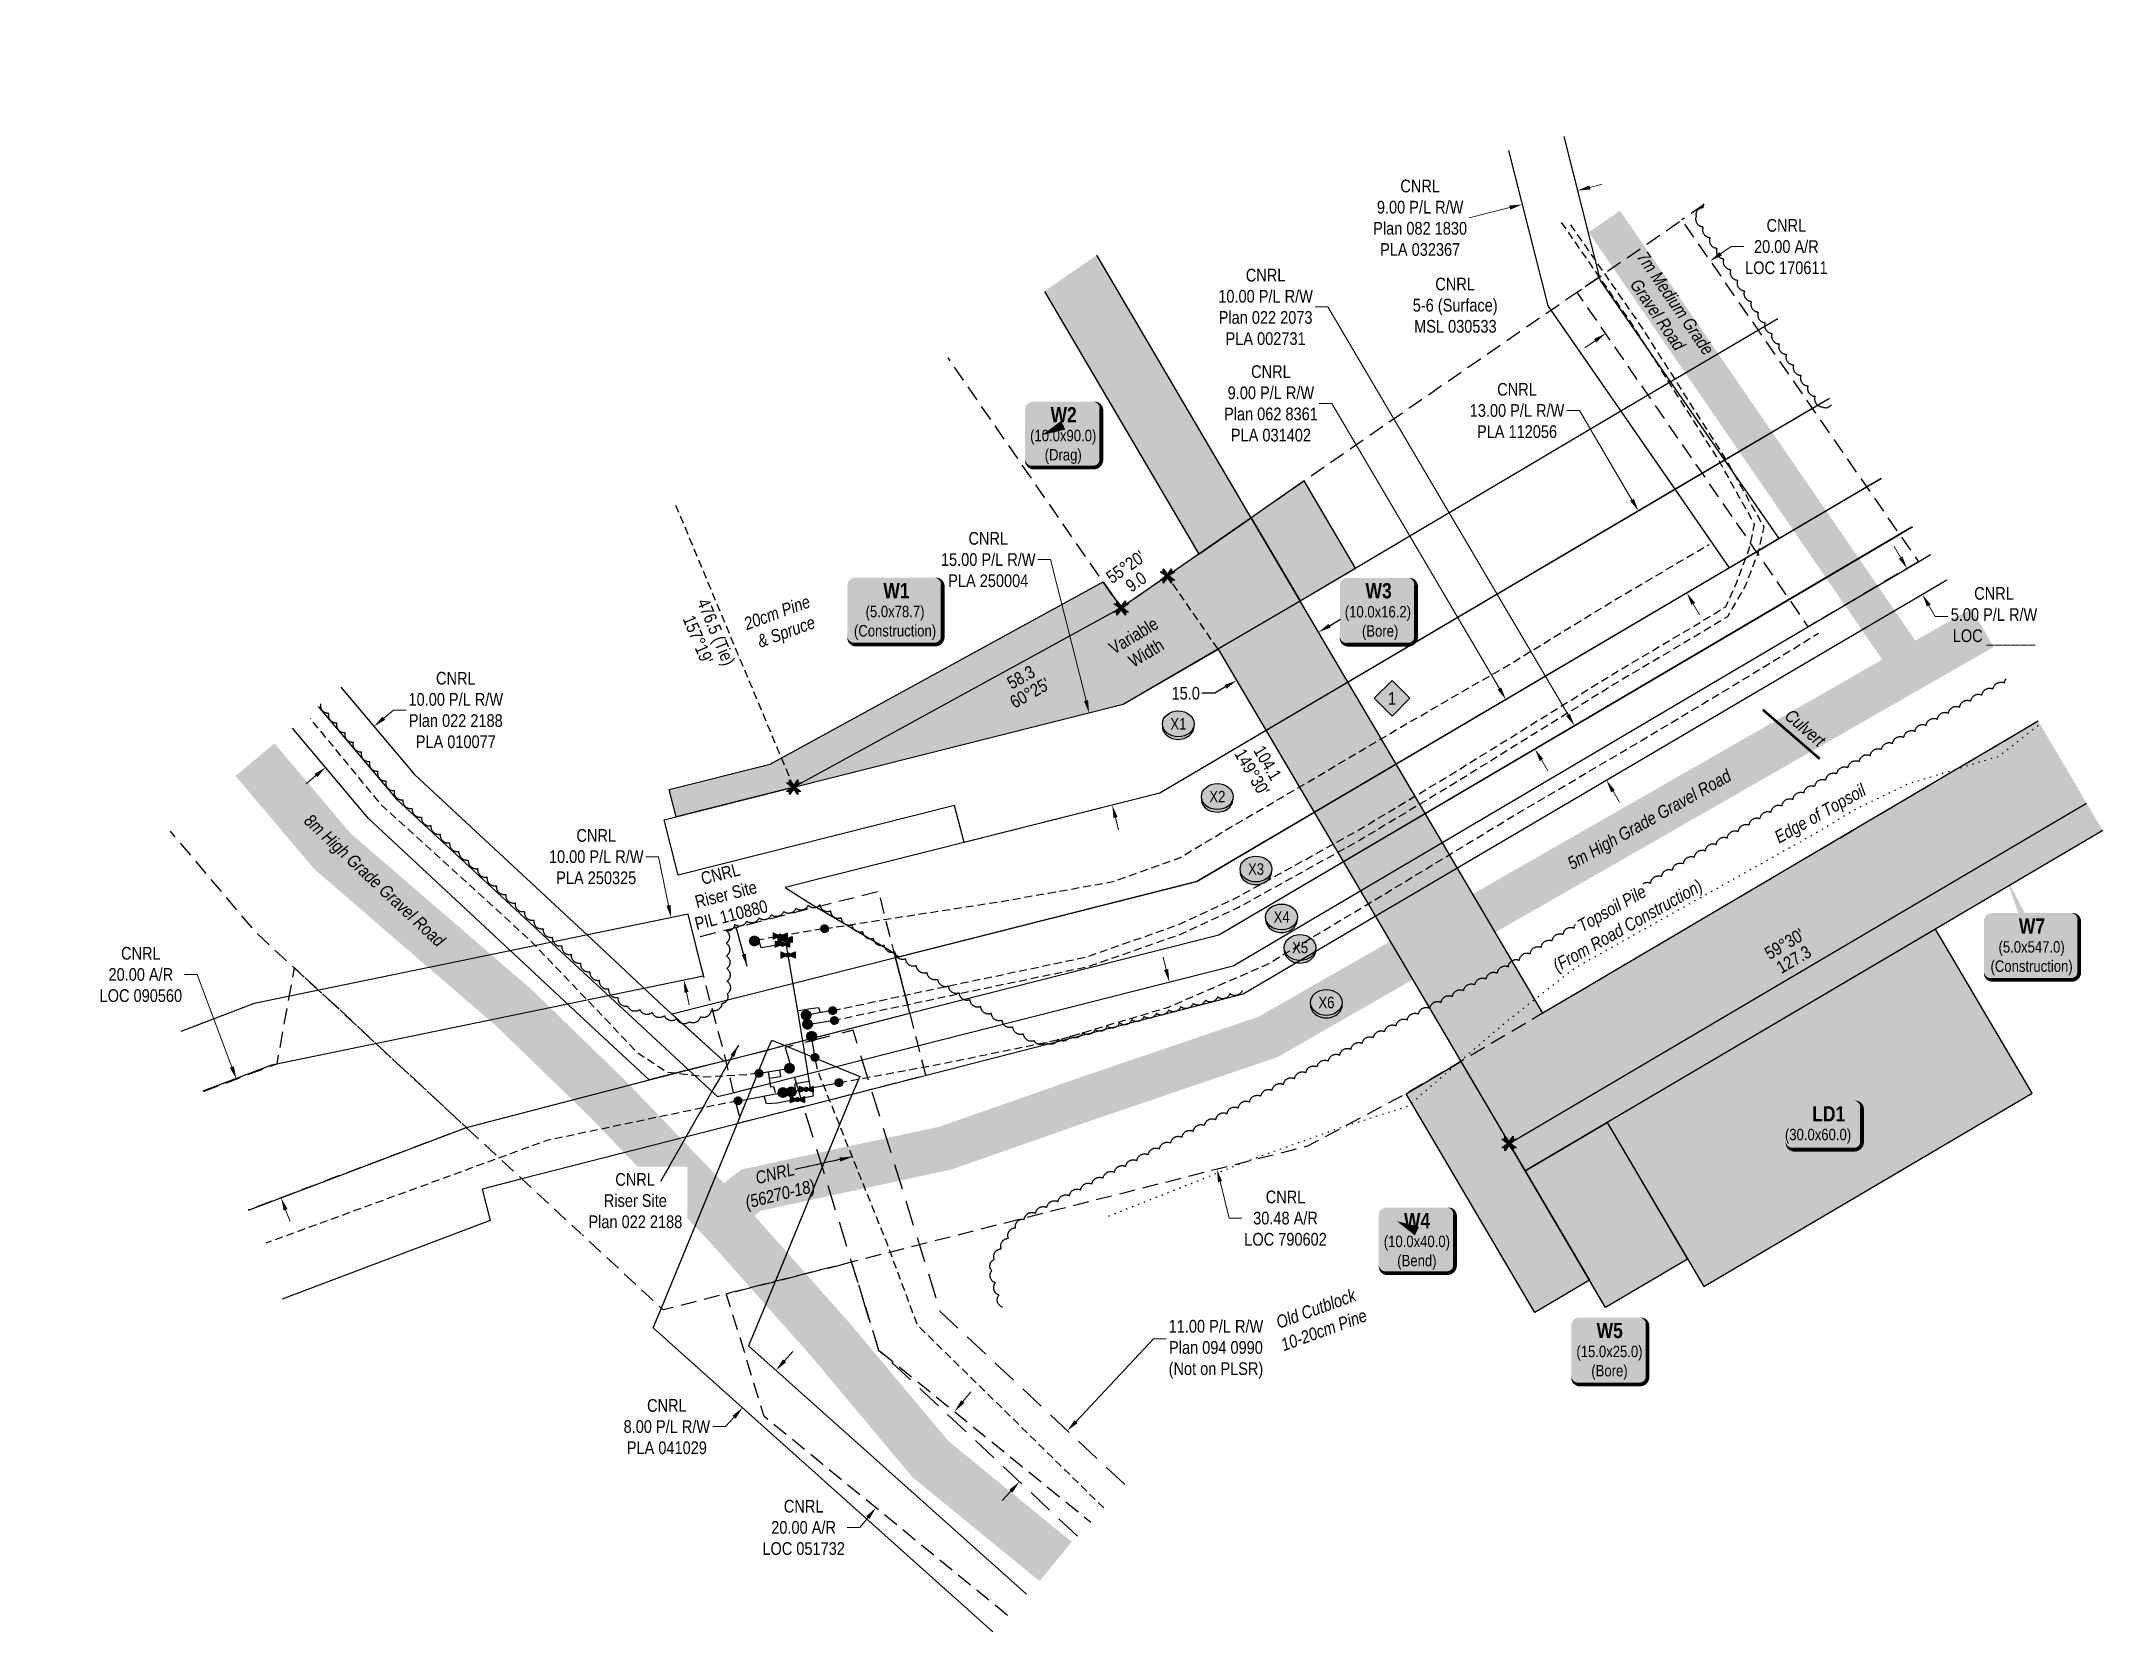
# Model space of a CAD drawing. Extents: x 355004 to 366534, y 6048595 to 6058688.
# Drawn here: x 355004 to 356627, y 6051102 to 6052354 of the extents above; entities that cross this region are included whole.
import ezdxf
from ezdxf.enums import TextEntityAlignment as Align

# ---------------------------------------------------------------- set-up
doc = ezdxf.new("R2010")
doc.units = 0
doc.header["$LTSCALE"] = 5
doc.header["$PDSIZE"] = 5
for name, pattern in [('0', [1, 1, 0]), ('foc-ACCESSROAD', [3.75, 2.5, -1.25]), ('foc-MONUMENT-BDYS', [6, 4, -2]), ('foc-TIELINE', [1.875, 1.25, -0.625]), ('foc-TOPO', [1, 0.2, -0.8]), ('foc-TRAV', [1.875, 1.25, -0.625]), ('UG_PIPE', [1.875, 1.25, -0.625])]:
    doc.linetypes.add(name, pattern=pattern)
doc.layers.get('Defpoints').update_dxf_attribs({"color": 9})
doc.layers.add('AS-PIPE-AG', color=7, linetype='Continuous', true_color=0x7d00fa)
doc.layers.add('P-TEMP-BLUE-H', color=7, linetype='Continuous', true_color=0x99e6ff)
for name, color, linetype in [('AS-PIPE-UG', 44, 'UG_PIPE'), ('AS-ROADS', 254, 'Continuous'), ('AS-SYMBOL', 7, 'Continuous'), ('C-AR', 13, 'foc-ACCESSROAD'), ('C-L13', 13, 'Continuous'), ('C-RW', 13, 'Continuous'), ('C-WS', 13, 'foc-ACCESSROAD'), ('L-BD', 7, 'Continuous'), ('L-BD1', 253, 'Continuous'), ('L-MON', 1, 'Continuous'), ('L-MON-PLAN', 7, 'foc-MONUMENT-BDYS'), ('L-TIE', 7, 'foc-TIELINE'), ('P-BORE', 7, 'Continuous'), ('P-CROSSINGS', 250, 'Continuous'), ('P-PROPOSED', 10, 'Continuous'), ('P-PROPOSED-H', 21, 'Continuous'), ('P-TEMP-BLOCKS', 250, 'Continuous'), ('P-TEMP-BLUE', 146, 'Continuous'), ('P-TRAV', 4, 'foc-TRAV'), ('P-TXT', 4, 'Continuous'), ('P-WORKAREA', 113, 'Continuous'), ('P-WORKAREA-H', 111, 'Continuous'), ('T-BUSH', 110, '0'), ('T-BUSH-T', 110, 'Continuous'), ('T-GENERAL', 48, 'foc-TOPO')]:
    doc.layers.add(name, color=color, linetype=linetype)
for name, color, linetype, lineweight in [('C-AR-T', 13, 'Continuous', 9), ('C-RW-T', 13, 'Continuous', 9), ('C-WS-T', 13, 'Continuous', 9), ('T-TEXT', 48, 'Continuous', 18)]:
    doc.layers.add(name, color=color, linetype=linetype, lineweight=lineweight)
doc.styles.add('80', font='ARIALN.TTF', dxfattribs={"height": 10})
doc.styles.add('80CG', font='ARIALN.TTF', dxfattribs={"height": 10})
doc.styles.add('80L', font='ARIALN.TTF', dxfattribs={"height": 10})
doc.styles.add('80LS', font='ARIALNI.TTF', dxfattribs={"height": 10})
doc.styles.add('BOLD', font='ARIALNB.TTF')
doc.styles.add('Crossing', font='ARIALN.TTF', dxfattribs={"height": 10})
doc.styles.get("Standard").update_dxf_attribs({"font": 'ARIALN.TTF'})
doc.dimstyles.new('Compass 5 000', dxfattribs={"dimscale": 5, "dimtxt": 9, "dimasz": 2, "dimexe": 0.2, "dimexo": 0.0625, "dimgap": 0.5, "dimtad": 0, "dimtih": 1, "dimtoh": 1, "dimzin": 0, "dimdsep": 46, "dimtxsty": '80CG', "dimcen": 0.1, "dimse1": 1, "dimse2": 1, "dimclrd": 256, "dimclrt": 256, "dimaunit": 1, "dimadec": 4, "dimazin": 0, "dimtfac": 0.06, "dimtofl": 0, "dimtmove": 0, "dimatfit": 1, "dimfxl": 0.2, "dimtolj": 1, "dimtzin": 0, "dimlwd": -1, "dimarcsym": 0})

msp = doc.modelspace()

# ---------------------------------------------------------------- texts
at = {"layer": 'AS-PIPE-UG', "insert": (355580.344, 6051467.487), "char_height": 9.99673, "width": 66.27205, "attachment_point": 2, "rotation": 14.02411, "style": '80LS'}
msp.add_mtext('\\pt9.99673;CNRL\\P(56270-18)', dxfattribs=at)
at = {"layer": 'C-WS-T', "insert": (356079.923, 6052168.168), "char_height": 9.99676, "attachment_point": 1, "style": '80L'}
msp.add_mtext_dynamic_manual_height_columns('\\pi21.62931;CNRL\\P\\pi3.88268;5-6 (Surface)\\P\\pi4.94645;MSL 030533', width=73.44665, gutter_width=50, heights=[0], dxfattribs=at)
at = {"layer": 'C-WS-T', "insert": (355508.729, 6051696.079), "char_height": 9.99665, "attachment_point": 1, "rotation": 14.29797, "style": '80L'}
msp.add_mtext_dynamic_manual_height_columns('\\pi13.96755;CNRL\\P\\pi4.93238;Riser Site\\P\\pi0.49322;PIL 110880', width=58.1228, gutter_width=250, heights=[0], dxfattribs=at)
at = {"layer": 'L-BD', "style": '80L'}
for s, height, rotation, p in [("55°20'", 9.9966, 34.7472, (355857.702, 6051940.387)), ('9.0', 9.9966, 34.7472, (355865.821, 6051928.682)), ('476.5 (Tie)', 9.99665, 292.6828, (355534.064, 6051888.645)), ("157°19'", 9.9966, 292.6828, (355520.92, 6051883.151))]:
    msp.add_text(s, height=height, rotation=rotation, dxfattribs=at).set_placement(p, align=Align.MIDDLE)
at = {"layer": 'L-BD1'}
for s, rotation, p in [('58.3', 29.582045, (355775.243, 6051853.495)), ("60°25'", 29.582045, (355782.276, 6051841.107)), ("149°30'", 300.47324, (355957.247, 6051778.727)), ('104.1', 300.47324, (355969.524, 6051785.952)), ("59°30'", 30.508587, (356376.56, 6051643.433)), ('127.3', 30.508587, (356383.792, 6051631.16))]:
    msp.add_text(s, height=9.9966, rotation=rotation, dxfattribs=at).set_placement(p, align=Align.MIDDLE_CENTER)
at = {"layer": 'P-TXT', "insert": (355868.207, 6051878.932), "char_height": 10, "attachment_point": 5, "rotation": 30.978464, "style": '80CG', "bg_fill": 1, "box_fill_scale": 1, "bg_fill_color": 21, "bg_fill_transparency": 0}
msp.add_mtext('\\A1;Variable\\P Width', dxfattribs=at)
at = {"layer": 'T-BUSH-T', "attachment_point": 2, "rotation": 20, "style": '80LS'}
for s, insert, char_height, width in [('20cm Pine\\P & Spruce', (355581.483, 6051909.131), 9.9968, 57.74846), ('10-20cm Pine', (356012.067, 6051344.043), 9.99673, 132.66028)]:
    msp.add_mtext(s, dxfattribs=dict(at, insert=insert, char_height=char_height, width=width))
at = {"layer": 'T-TEXT', "char_height": 9.99341, "attachment_point": 1, "style": '80L'}
for s, width, insert, rotation in [('\\pi0.55035;{\\fArial Narrow|b0|i1|c0|p34;Culvert}', 36.81384, (356381.983, 6051829.531), 319.184177), ('\\pi9.0788;{\\fArial Narrow|b0|i1|c0|p34;5m High Grade Gravel Road}', 162.91884, (356196.38, 6051705.794), 29.375529), ('\\pi41.69711;{\\fArial Narrow|b0|i1|c0|p34;Edge of Topsoil}', 162.91884, (356331.081, 6051710.546), 29.375529), ('\\pi0.51692;{\\fArial Narrow|b0|i1|c0|p34;8m High Grade Gravel Road}', 145.74054, (355216.327, 6051746.976), 316.992032)]:
    msp.add_mtext_dynamic_manual_height_columns(s, width=width, gutter_width=49.983, heights=[0], dxfattribs=dict(at, insert=insert, rotation=rotation))
at = {"layer": 'T-TEXT'}
for s, insert, char_height, width, attachment_point, rotation, style in [('{\\fArial Narrow|b0|i1|c0|p34;(From Road Construction)}', (356192.838, 6051629.8), 9.99341, 131.73205, 1, 29.375529, '80L'), ('\\pt9.99673;Old Cutblock', (356005.839, 6051360.828), 9.99673, 66.27205, 2, 20, '80LS')]:
    msp.add_mtext(s, dxfattribs=dict(at, insert=insert, char_height=char_height, width=width, attachment_point=attachment_point, rotation=rotation, style=style))

# ---------------------------------------------------------------- blocks, each defined once
blk = doc.blocks.new('*U433')
h = blk.add_hatch(color=111)
edge = h.paths.add_edge_path()
edge.add_line((-24, -33.3), (24, -33.3))
edge.add_arc((24, -27.3), 6, 270, 360)
edge.add_line((30, -27.3), (30, 12.5))
edge.add_arc((24, 12.5), 6, 0, 90)
edge.add_line((24, 18.5), (-24, 18.5))
edge.add_arc((-24, 12.5), 6, 90, 180)
edge.add_line((-30, 12.5), (-30, -27.3))
edge.add_arc((-24, -27.3), 6, 180, 270)
at = {"color": 250, "flags": 128}
blk.add_lwpolyline([(-24, -33.3, 3, 3, 0), (24, -33.3, 3, 3, 0.414214), (30, -27.3, 3, 3, 0), (30, 12.5, 3, 0, 0.414214), (24, 18.5, 0, 0, 0), (-24, 18.5, 0, 0, 0.414214), (-30, 12.5, 0, 0, 0), (-30, -27.3, 0, 3, 0.414214)], format="xyseb", close=True, dxfattribs=at)
at = {"flags": 128}
blk.add_lwpolyline([(-16.7, -7.8, 0, 7.5, 0), (0, 0, 0, 0, 0)], format="xyseb", dxfattribs=at)
at = {"color": 250}
for tag, p, height, style in [('TEMP_AREA_W1_001', (-9.2, 2.2), 12, 'BOLD'), ('ENTER_TEXT_001', (-30.7, -12.6), 9, '80')]:
    blk.add_attdef(tag, p, '', height=height, dxfattribs=dict(at, style=style))
blk = doc.blocks.new('*U434')
at = {"true_color": 0x99e6ff}
h = blk.add_hatch(color=141, dxfattribs=at)
edge = h.paths.add_edge_path()
edge.add_line((-31.5, -34.1), (31.5, -34.1))
edge.add_arc((31.5, -28.1), 6, 270, 360)
edge.add_line((37.5, -28.1), (37.5, 12.5))
edge.add_arc((31.5, 12.5), 6, 0, 90)
edge.add_line((31.5, 18.5), (-31.5, 18.5))
edge.add_arc((-31.5, 12.5), 6, 90, 180)
edge.add_line((-37.5, 12.5), (-37.5, -28.1))
edge.add_arc((-31.5, -28.1), 6, 180, 270)
at = {"color": 250, "flags": 128}
blk.add_lwpolyline([(-31.5, -34.1, 3, 3, 0), (31.5, -34.1, 3, 3, 0.414214), (37.5, -28.1, 3, 3, 0), (37.5, 12.5, 3, 0, 0.414214), (31.5, 18.5, 0, 0, 0), (-31.5, 18.5, 0, 0, 0.414214), (-37.5, 12.5, 0, 0, 0), (-37.5, -28.1, 0, 3, 0.414214)], format="xyseb", close=True, dxfattribs=at)
at = {"flags": 128}
blk.add_lwpolyline([(26.6, -21.1, 0, 7.5, 0), (0, 0, 0, 0, 0)], format="xyseb", dxfattribs=at)
at = {"color": 250}
for tag, p, height, style in [('TEMP_AREA_W1_001', (-9.2, 2.2), 12, 'BOLD'), ('ENTER_TEXT_001', (-30.7, -12.6), 9, '80')]:
    blk.add_attdef(tag, p, '', height=height, dxfattribs=dict(at, style=style))
blk = doc.blocks.new('*U435')
at = {"true_color": 0x99e6ff}
h = blk.add_hatch(color=141, dxfattribs=at)
edge = h.paths.add_edge_path()
edge.add_line((-24, -34.1), (24, -34.1))
edge.add_arc((24, -28.1), 6, 270, 360)
edge.add_line((30, -28.1), (30, 12.5))
edge.add_arc((24, 12.5), 6, 0, 90)
edge.add_line((24, 18.5), (-24, 18.5))
edge.add_arc((-24, 12.5), 6, 90, 180)
edge.add_line((-30, 12.5), (-30, -28.1))
edge.add_arc((-24, -28.1), 6, 180, 270)
at = {"color": 250, "flags": 128}
blk.add_lwpolyline([(-24, -34.1, 3, 3, 0), (24, -34.1, 3, 3, 0.414214), (30, -28.1, 3, 3, 0), (30, 12.5, 3, 0, 0.414214), (24, 18.5, 0, 0, 0), (-24, 18.5, 0, 0, 0.414214), (-30, 12.5, 0, 0, 0), (-30, -28.1, 0, 3, 0.414214)], format="xyseb", close=True, dxfattribs=at)
at = {"flags": 128}
blk.add_lwpolyline([(-15.8, -20.5, 0, 7.5, 0), (0, 0, 0, 0, 0)], format="xyseb", dxfattribs=at)
at = {"color": 250}
for tag, p, height, style in [('TEMP_AREA_W1_001', (-9.2, 2.2), 12, 'BOLD'), ('ENTER_TEXT_001', (-30.7, -12.6), 9, '80')]:
    blk.add_attdef(tag, p, '', height=height, dxfattribs=dict(at, style=style))
blk = doc.blocks.new('*U436')
at = {"true_color": 0x99e6ff}
h = blk.add_hatch(color=141, dxfattribs=at)
edge = h.paths.add_edge_path()
edge.add_line((-24, -33.1), (24, -33.1))
edge.add_arc((24, -27.1), 6, 270, 360)
edge.add_line((30, -27.1), (30, 12.5))
edge.add_arc((24, 12.5), 6, 0, 90)
edge.add_line((24, 18.5), (-24, 18.5))
edge.add_arc((-24, 12.5), 6, 90, 180)
edge.add_line((-30, 12.5), (-30, -27.1))
edge.add_arc((-24, -27.1), 6, 180, 270)
at = {"color": 250, "flags": 128}
blk.add_lwpolyline([(-24, -33.1, 3, 3, 0), (24, -33.1, 3, 3, 0.414214), (30, -27.1, 3, 3, 0), (30, 12.5, 3, 0, 0.414214), (24, 18.5, 0, 0, 0), (-24, 18.5, 0, 0, 0.414214), (-30, 12.5, 0, 0, 0), (-30, -27.1, 0, 3, 0.414214)], format="xyseb", close=True, dxfattribs=at)
at = {"flags": 128}
blk.add_lwpolyline([(-15.8, 7.8, 0, 7.5, 0), (0, 0, 0, 0, 0)], format="xyseb", dxfattribs=at)
at = {"color": 250}
for tag, p, height, style in [('TEMP_AREA_W1_001', (-9.2, 2.2), 12, 'BOLD'), ('ENTER_TEXT_001', (-30.7, -12.6), 9, '80')]:
    blk.add_attdef(tag, p, '', height=height, dxfattribs=dict(at, style=style))
blk = doc.blocks.new('*U437')
at = {"true_color": 0x99e6ff}
h = blk.add_hatch(color=141, dxfattribs=at)
edge = h.paths.add_edge_path()
edge.add_line((-24, -34.1), (24, -34.1))
edge.add_arc((24, -28.1), 6, 270, 360)
edge.add_line((30, -28.1), (30, 12.5))
edge.add_arc((24, 12.5), 6, 0, 90)
edge.add_line((24, 18.5), (-24, 18.5))
edge.add_arc((-24, 12.5), 6, 90, 180)
edge.add_line((-30, 12.5), (-30, -28.1))
edge.add_arc((-24, -28.1), 6, 180, 270)
at = {"color": 250, "flags": 128}
blk.add_lwpolyline([(-24, -34.1, 3, 3, 0), (24, -34.1, 3, 3, 0.414214), (30, -28.1, 3, 3, 0), (30, 12.5, 3, 0, 0.414214), (24, 18.5, 0, 0, 0), (-24, 18.5, 0, 0, 0.414214), (-30, 12.5, 0, 0, 0), (-30, -28.1, 0, 3, 0.414214)], format="xyseb", close=True, dxfattribs=at)
at = {"flags": 128}
blk.add_lwpolyline([(-21.5, 0.4, 0, 7.5, 0), (0, 0, 0, 0, 0)], format="xyseb", dxfattribs=at)
at = {"color": 250}
for tag, p, height, style in [('TEMP_AREA_W1_001', (-9.2, 2.2), 12, 'BOLD'), ('ENTER_TEXT_001', (-30.7, -12.6), 9, '80')]:
    blk.add_attdef(tag, p, '', height=height, dxfattribs=dict(at, style=style))
blk = doc.blocks.new('*U500')
at = {"true_color": 0x99e6ff}
h = blk.add_hatch(color=141, dxfattribs=at)
edge = h.paths.add_edge_path()
edge.add_line((-24, -20), (24, -20))
edge.add_arc((24, -14), 6, 270, 360)
edge.add_line((30, -14), (30, 12.5))
edge.add_arc((24, 12.5), 6, 0, 90)
edge.add_line((24, 18.5), (-24, 18.5))
edge.add_arc((-24, 12.5), 6, 90, 180)
edge.add_line((-30, 12.5), (-30, -14))
edge.add_arc((-24, -14), 6, 180, 270)
at = {"color": 250, "flags": 128}
blk.add_lwpolyline([(-24, -20, 3, 3, 0), (24, -20, 3, 3, 0.414214), (30, -14, 3, 3, 0), (30, 12.5, 3, 0, 0.414214), (24, 18.5, 0, 0, 0), (-24, 18.5, 0, 0, 0.414214), (-30, 12.5, 0, 0, 0), (-30, -14, 0, 3, 0.414214)], format="xyseb", close=True, dxfattribs=at)
at = {"flags": 128}
blk.add_lwpolyline([(-23.1, -6, 0, 7.5, 0), (0, 0, 0, 0, 0)], format="xyseb", dxfattribs=at)
at = {"color": 250}
for tag, p, height, style in [('TEMP_AREA_W1_001', (-9.2, 2.2), 12, 'BOLD'), ('ENTER_TEXT_001', (-30.7, -12.6), 9, '80')]:
    blk.add_attdef(tag, p, '', height=height, dxfattribs=dict(at, style=style))
blk = doc.blocks.new('*D531')
at = {"layer": 'C-AR-T', "transparency": 16777216}
for p, q in [((355126.5, 6051619.3), (355116.5, 6051619.3)), ((355153.9, 6051546.4), (355126.5, 6051619.3)), ((355196.2, 6051434), (355199.7, 6051424.7))]:
    blk.add_line(p, q, dxfattribs=at)
for points in [[(355155.5, 6051547), (355152.3, 6051545.8), (355157.4, 6051537)], [(355197.7, 6051434.6), (355194.6, 6051433.4), (355192.7, 6051443.4)]]:
    blk.add_solid(points, dxfattribs=at)
at = {"layer": 'Defpoints', "color": 0, "transparency": 16777216}
for p in [(355157.4, 6051537), (355003.7, 6051479.2), (355039, 6051385.6)]:
    blk.add_point(p, dxfattribs=at)
at = {"layer": 'C-AR-T', "transparency": 16777216, "insert": (355082.2, 6051619.3), "char_height": 10, "attachment_point": 5, "style": '80CG'}
blk.add_mtext('\\A1;CNRL\\P20.00 A/R\\PLOC 090560', dxfattribs=at)
blk = doc.blocks.new('*D532')
at = {"layer": 'C-AR-T', "transparency": 16777216}
for p, q in [((356326.2, 6052186.9), (356334.5, 6052192.6)), ((356334.5, 6052192.6), (356344.5, 6052192.6)), ((356227.4, 6052118.5), (356219.2, 6052112.8))]:
    blk.add_line(p, q, dxfattribs=at)
at = {"layer": 'C-AR-T', "linetype": 'Continuous', "transparency": 16777216}
for points in [[(356325.3, 6052188.3), (356327.2, 6052185.6), (356318, 6052181.3)], [(356226.5, 6052119.9), (356228.4, 6052117.1), (356235.6, 6052124.2)]]:
    blk.add_solid(points, dxfattribs=at)
at = {"layer": 'Defpoints', "color": 0, "linetype": 'Continuous', "transparency": 16777216}
for p in [(356318, 6052181.3), (356320.5, 6052177.7), (356238.1, 6052120.7)]:
    blk.add_point(p, dxfattribs=at)
at = {"layer": 'C-AR-T', "linetype": 'Continuous', "transparency": 16777216, "insert": (356378, 6052192.6), "char_height": 10, "attachment_point": 5, "style": '80CG', "bg_fill": 3, "box_fill_scale": 1.1, "bg_fill_color": 256, "bg_fill_true_color": 13158600, "bg_fill_transparency": 0}
blk.add_mtext('\\A1;CNRL\\P20.00 A/R\\PLOC 170611', dxfattribs=at)
blk = doc.blocks.new('*D533')
at = {"layer": 'C-AR-T', "transparency": 16777216}
for p, q in [((355729.5, 6051283), (355735.8, 6051290.7)), ((355654.7, 6051191.5), (355648.4, 6051183.8)), ((355648.4, 6051183.8), (355638.4, 6051183.8))]:
    blk.add_line(p, q, dxfattribs=at)
at = {"layer": 'C-AR-T', "linetype": 'Continuous', "transparency": 16777216}
for points in [[(355728.2, 6051284), (355730.8, 6051281.9), (355723.1, 6051275.2)], [(355653.4, 6051192.6), (355656, 6051190.5), (355661, 6051199.3)]]:
    blk.add_solid(points, dxfattribs=at)
at = {"layer": 'Defpoints', "color": 0, "linetype": 'Continuous', "transparency": 16777216}
for p in [(355745.8, 6051256.7), (355661, 6051199.3), (355683.7, 6051180.7)]:
    blk.add_point(p, dxfattribs=at)
at = {"layer": 'C-AR-T', "linetype": 'Continuous', "transparency": 16777216, "insert": (355604.1, 6051183.8), "char_height": 10, "attachment_point": 5, "style": '80CG'}
blk.add_mtext('\\A1;CNRL\\P20.00 A/R\\PLOC 051732', dxfattribs=at)
blk = doc.blocks.new('*D534')
at = {"layer": 'C-RW-T', "transparency": 16777216}
for p, q in [((356223.3, 6052239.2), (356233, 6052241.7)), ((356160.2, 6052223.4), (356128.3, 6052215.3))]:
    blk.add_line(p, q, dxfattribs=at)
for points in [[(356222.9, 6052240.8), (356223.7, 6052237.6), (356213.6, 6052236.8)], [(356159.8, 6052225), (356160.6, 6052221.7), (356169.9, 6052225.8)]]:
    blk.add_solid(points, dxfattribs=at)
at = {"layer": 'Defpoints', "color": 0, "transparency": 16777216}
for p in [(356140.3, 6052343.4), (356184, 6052354.4), (356169.9, 6052225.8)]:
    blk.add_point(p, dxfattribs=at)
at = {"layer": 'C-RW-T', "transparency": 16777216, "insert": (356089.6, 6052215.3), "char_height": 10, "attachment_point": 5, "style": '80CG'}
blk.add_mtext('\\A1;CNRL\\P9.00 P/L R/W\\PPlan 082 1830\\PPLA 032367', dxfattribs=at)
blk = doc.blocks.new('*D535')
at = {"layer": 'C-RW-T', "transparency": 16777216}
for p, q in [((355273.5, 6051821.2), (355281.1, 6051827.6)), ((355281.1, 6051827.6), (355291.1, 6051827.6)), ((355220, 6051776), (355212.4, 6051769.6))]:
    blk.add_line(p, q, dxfattribs=at)
at = {"layer": 'C-RW-T', "linetype": 'Continuous', "transparency": 16777216}
for points in [[(355272.4, 6051822.4), (355274.6, 6051819.9), (355265.8, 6051814.7)], [(355218.9, 6051777.3), (355221.1, 6051774.7), (355227.6, 6051782.5)]]:
    blk.add_solid(points, dxfattribs=at)
at = {"layer": 'Defpoints', "color": 0, "linetype": 'Continuous', "transparency": 16777216}
for p in [(355265.8, 6051814.7), (355268.1, 6051812), (355229.9, 6051779.8)]:
    blk.add_point(p, dxfattribs=at)
at = {"layer": 'C-RW-T', "linetype": 'Continuous', "transparency": 16777216, "insert": (355330.2, 6051827.6), "char_height": 10, "attachment_point": 5, "style": '80CG'}
blk.add_mtext('\\A1;CNRL\\P10.00 P/L R/W\\PPlan 022 2188\\PPLA 010077', dxfattribs=at)
blk = doc.blocks.new('*D536')
at = {"layer": 'C-RW-T', "transparency": 16777216}
for p, q in [((355818.7, 6051267.3), (355879.7, 6051332.4)), ((355879.7, 6051332.4), (355889.7, 6051332.4)), ((355767.2, 6051212.4), (355760.4, 6051205.1))]:
    blk.add_line(p, q, dxfattribs=at)
at = {"layer": 'C-RW-T', "linetype": 'Continuous', "transparency": 16777216}
for points in [[(355817.5, 6051268.4), (355819.9, 6051266.1), (355811.8, 6051260)], [(355766, 6051213.5), (355768.5, 6051211.2), (355774.1, 6051219.7)]]:
    blk.add_solid(points, dxfattribs=at)
at = {"layer": 'Defpoints', "color": 0, "linetype": 'Continuous', "transparency": 16777216}
for p in [(355740.6, 6051326.7), (355702.8, 6051286.4), (355811.8, 6051260)]:
    blk.add_point(p, dxfattribs=at)
at = {"layer": 'C-RW-T', "linetype": 'Continuous', "transparency": 16777216, "insert": (355928.8, 6051332.4), "char_height": 10, "attachment_point": 5, "style": '80CG'}
blk.add_mtext('\\A1;\\P11.00 P/L R/W\\PPlan 094 0990\\P(Not on PLSR)', dxfattribs=at)
blk = doc.blocks.new('*D537')
at = {"layer": 'C-RW-T', "transparency": 16777216}
for p, q in [((356017, 6052145.1), (356007, 6052145.1)), ((356206.1, 6051823.8), (356017, 6052145.1)), ((356241.5, 6051763.7), (356246.6, 6051755))]:
    blk.add_line(p, q, dxfattribs=at)
at = {"layer": 'C-RW-T', "linetype": 'Continuous', "transparency": 16777216}
for points in [[(356207.5, 6051824.7), (356204.6, 6051823), (356211.1, 6051815.2)], [(356242.9, 6051764.5), (356240, 6051762.8), (356236.4, 6051772.3)]]:
    blk.add_solid(points, dxfattribs=at)
at = {"layer": 'Defpoints', "color": 0, "linetype": 'Continuous', "transparency": 16777216}
for p in [(356192.1, 6051804), (356217.4, 6051761.1), (356236.4, 6051772.3)]:
    blk.add_point(p, dxfattribs=at)
at = {"layer": 'C-RW-T', "linetype": 'Continuous', "transparency": 16777216, "insert": (355967.9, 6052145.1), "char_height": 10, "attachment_point": 5, "style": '80CG'}
blk.add_mtext('\\A1;CNRL\\P10.00 P/L R/W\\PPlan 022 2073\\PPLA 002731', dxfattribs=at)
blk = doc.blocks.new('*D538')
at = {"layer": 'C-RW-T', "transparency": 16777216}
for p, q in [((356020.1, 6052069.1), (356010.1, 6052069.1)), ((356152.1, 6051844.5), (356020.1, 6052069.1)), ((356185.1, 6051788.3), (356190.2, 6051779.7))]:
    blk.add_line(p, q, dxfattribs=at)
at = {"layer": 'C-RW-T', "linetype": 'Continuous', "transparency": 16777216}
for points in [[(356153.5, 6051845.4), (356150.6, 6051843.7), (356157.1, 6051835.9)], [(356186.5, 6051789.2), (356183.7, 6051787.5), (356180, 6051796.9)]]:
    blk.add_solid(points, dxfattribs=at)
at = {"layer": 'Defpoints', "color": 0, "linetype": 'Continuous', "transparency": 16777216}
for p in [(356114.3, 6051810.7), (356180, 6051796.9), (356137.2, 6051771.7)]:
    blk.add_point(p, dxfattribs=at)
at = {"layer": 'C-RW-T', "linetype": 'Continuous', "transparency": 16777216, "insert": (355972.1, 6052069.1), "char_height": 10, "attachment_point": 5, "style": '80CG'}
blk.add_mtext('\\A1;CNRL\\P9.00 P/L R/W\\PPlan 062 8361\\PPLA 031402', dxfattribs=at)
blk = doc.blocks.new('*D539')
at = {"layer": 'C-RW-T', "transparency": 16777216}
for p, q in [((356215, 6052063.5), (356205, 6052063.5)), ((356256.4, 6051993.1), (356215, 6052063.5)), ((356304.7, 6051911.3), (356309.7, 6051902.7))]:
    blk.add_line(p, q, dxfattribs=at)
at = {"layer": 'C-RW-T', "linetype": 'Continuous', "transparency": 16777216}
for points in [[(356257.9, 6051994), (356255, 6051992.3), (356261.5, 6051984.5)], [(356306.1, 6051912.1), (356303.2, 6051910.4), (356299.6, 6051919.9)]]:
    blk.add_solid(points, dxfattribs=at)
at = {"layer": 'Defpoints', "color": 0, "linetype": 'Continuous', "transparency": 16777216}
for p in [(356452.1, 6052096.8), (356490.2, 6052032.2), (356299.6, 6051919.9)]:
    blk.add_point(p, dxfattribs=at)
at = {"layer": 'C-RW-T', "linetype": 'Continuous', "transparency": 16777216, "insert": (356165.9, 6052063.5), "char_height": 10, "attachment_point": 5, "style": '80CG'}
blk.add_mtext('\\A1;CNRL\\P13.00 P/L R/W\\PPLA 112056', dxfattribs=at)
blk = doc.blocks.new('RISER')
h = blk.add_hatch(color=255)
h.dxf.hatch_style = 1
edge = h.paths.add_edge_path()
edge.add_arc((0, 0), 0.7, 0, 360)
blk.add_hatch(color=13).paths.add_polyline_path([(0.58, -0.15), (-0.58, -0.15, 0.774597)])
at = {"color": 13}
blk.add_line((-0.58, -0.15), (0.58, -0.15), dxfattribs=at)
blk.add_circle((0, 0), 0.6, dxfattribs=at)
blk = doc.blocks.new('VALVE')
h = blk.add_hatch(color=255)
h.dxf.hatch_style = 1
edge = h.paths.add_edge_path()
edge.add_line((-0.33, 0.24), (-1.2, 0.59))
edge.add_line((-1.2, 0.59), (-1.2, -0.59))
edge.add_line((-1.2, -0.59), (-0.33, -0.24))
edge.add_arc((0, 0), 0.411, 215.8775, 324.1225)
edge.add_line((0.33, -0.24), (1.2, -0.59))
edge.add_line((1.2, -0.59), (1.2, 0.59))
edge.add_line((1.2, 0.59), (0.33, 0.24))
edge.add_arc((0, 0), 0.411, 35.8775, 144.1225)
at = {"color": 48}
for p, q in [((-1.1, 0.44), (-1.1, -0.44)), ((-0.29, 0.12), (-1.1, 0.44)), ((0.29, 0.12), (1.1, 0.44)), ((1.1, 0.44), (1.1, -0.44)), ((-1.1, -0.44), (-0.29, -0.12)), ((1.1, -0.44), (0.29, -0.12))]:
    blk.add_line(p, q, dxfattribs=at)
for radius in [0.311, 0.11]:
    blk.add_circle((0, 0), radius, dxfattribs=at)
blk = doc.blocks.new('PIG')
h = blk.add_hatch(color=255)
h.dxf.hatch_style = 1
edge = h.paths.add_edge_path()
edge.add_arc((0, 0), 0.85, 0, 360)
at = {"layer": 'AS-SYMBOL'}
h = blk.add_hatch(color=13, dxfattribs=at)
h.dxf.hatch_style = 1
h.paths.add_polyline_path([(-0.1, 0, 1), (-0.55, 0, 1)])
h = blk.add_hatch(color=13, dxfattribs=at)
h.dxf.hatch_style = 1
h.paths.add_polyline_path([(0.1, 0, 1), (0.55, 0, 1)])
at = {"layer": 'AS-SYMBOL', "color": 13}
for centre, radius in [((0, 0), 0.75), ((-0.33, 0), 0.225), ((0.33, 0), 0.225)]:
    blk.add_circle(centre, radius, dxfattribs=at)
blk = doc.blocks.new('TEMP')
h = blk.add_hatch(color=255)
h.dxf.hatch_style = 1
h.paths.add_polyline_path([(0, 0.25), (-0.67, 1.15), (-0.67, 0.67), (-1.15, 0.67), (-0.25, 0), (-1.15, -0.67), (-0.67, -0.67), (-0.67, -1.15), (0, -0.25), (0.67, -1.15), (0.67, -0.67), (1.15, -0.67), (0.25, 0), (1.15, 0.67), (0.67, 0.67), (0.67, 1.15)])
h.paths.add_polyline_path([(0.57, 0.85), (0.57, 0.57), (0.85, 0.57), (0.08, 0), (0.85, -0.57), (0.57, -0.57), (0.57, -0.85), (0, -0.08), (-0.57, -0.85), (-0.57, -0.57), (-0.85, -0.57), (-0.08, 0), (-0.85, 0.57), (-0.57, 0.57), (-0.57, 0.85), (0, 0.08)], flags=16)
h = blk.add_hatch(color=1)
h.dxf.hatch_style = 1
h.paths.add_polyline_path([(0, 0.08), (-0.57, 0.85), (-0.57, 0.57), (-0.85, 0.57), (-0.08, 0), (-0.85, -0.57), (-0.57, -0.57), (-0.57, -0.85), (0, -0.08), (0.57, -0.85), (0.57, -0.57), (0.85, -0.57), (0.08, 0), (0.85, 0.57), (0.57, 0.57), (0.57, 0.85)])
at = {"color": 1}
for p, q in [((-0.08, 0), (0.08, 0)), ((0, 0.08), (0, -0.08))]:
    blk.add_line(p, q, dxfattribs=at)
at = {"color": 255, "flags": 128}
blk.add_lwpolyline([(-0.25, 0), (-1.15, 0.67), (-0.67, 0.67), (-0.67, 1.15), (0, 0.25), (0.67, 1.15), (0.67, 0.67), (1.15, 0.67), (0.25, 0), (1.15, -0.67), (0.67, -0.67), (0.67, -1.15), (0, -0.25), (-0.67, -1.15), (-0.67, -0.67), (-1.15, -0.67)], close=True, dxfattribs=at)
at = {"color": 1, "flags": 128}
blk.add_lwpolyline([(-0.08, 0), (-0.85, 0.57), (-0.57, 0.57), (-0.57, 0.85), (0, 0.08), (0.57, 0.85), (0.57, 0.57), (0.85, 0.57), (0.08, 0), (0.85, -0.57), (0.57, -0.57), (0.57, -0.85), (0, -0.08), (-0.57, -0.85), (-0.57, -0.57), (-0.85, -0.57)], close=True, dxfattribs=at)
blk = doc.blocks.new('*U540')
at = {"true_color": 0x99e6ff}
h = blk.add_hatch(color=141, dxfattribs=at)
edge = h.paths.add_edge_path()
edge.add_line((-31.5, -34.1), (31.5, -34.1))
edge.add_arc((31.5, -28.1), 6, 270, 360)
edge.add_line((37.5, -28.1), (37.5, 12.5))
edge.add_arc((31.5, 12.5), 6, 0, 90)
edge.add_line((31.5, 18.5), (-31.5, 18.5))
edge.add_arc((-31.5, 12.5), 6, 90, 180)
edge.add_line((-37.5, 12.5), (-37.5, -28.1))
edge.add_arc((-31.5, -28.1), 6, 180, 270)
at = {"flags": 128}
blk.add_lwpolyline([(-20.6, 47.7, 0, 7.5, 0), (0, 0, 0, 0, 0)], format="xyseb", dxfattribs=at)
at = {"color": 250, "flags": 128}
blk.add_lwpolyline([(-31.5, -34.1, 3, 3, 0), (31.5, -34.1, 3, 3, 0.414214), (37.5, -28.1, 3, 3, 0), (37.5, 12.5, 3, 0, 0.414214), (31.5, 18.5, 0, 0, 0), (-31.5, 18.5, 0, 0, 0.414214), (-37.5, 12.5, 0, 0, 0), (-37.5, -28.1, 0, 3, 0.414214)], format="xyseb", close=True, dxfattribs=at)
at = {"color": 250}
for tag, p, height, style in [('TEMP_AREA_W1_001', (-9.2, 2.2), 12, 'BOLD'), ('ENTER_TEXT_001', (-30.7, -12.6), 9, '80')]:
    blk.add_attdef(tag, p, '', height=height, dxfattribs=dict(at, style=style))
blk = doc.blocks.new('*D541')
at = {"layer": 'C-RW-T', "transparency": 16777216}
for p, q in [((355798.6, 6051946.1), (355788.6, 6051946.1)), ((355826.5, 6051835.1), (355798.6, 6051946.1)), ((355849.7, 6051743), (355852.1, 6051733.3))]:
    blk.add_line(p, q, dxfattribs=at)
for points in [[(355828.1, 6051835.5), (355824.9, 6051834.7), (355828.9, 6051825.4)], [(355851.3, 6051743.4), (355848.1, 6051742.6), (355847.2, 6051752.7)]]:
    blk.add_solid(points, dxfattribs=at)
at = {"layer": 'Defpoints', "color": 0, "transparency": 16777216}
for p in [(355803.2, 6051819), (355821.5, 6051746.3), (355847.2, 6051752.7)]:
    blk.add_point(p, dxfattribs=at)
at = {"layer": 'C-RW-T', "transparency": 16777216, "insert": (355749.5, 6051946.1), "char_height": 10, "attachment_point": 5, "style": '80CG'}
blk.add_mtext('\\A1;CNRL\\P15.00 P/L R/W\\PPLA 250004', dxfattribs=at)
blk = doc.blocks.new('xing2')
h = blk.add_hatch(color=50)
h.dxf.hatch_style = 1
edge = h.paths.add_edge_path()
edge.add_ellipse((0, 0), major_axis=(-12.5, 0), ratio=0.816297, start_angle=0, end_angle=360)
h = blk.add_hatch(color=250)
h.dxf.hatch_style = 1
edge = h.paths.add_edge_path()
edge.add_ellipse((0, -2), major_axis=(-12.5, 0), ratio=0.816297, start_angle=0, end_angle=180)
edge.add_line((12.5, -2), (12.5, 0))
edge.add_ellipse((0, 0), major_axis=(-12.5, 0), ratio=0.816297, start_angle=0, end_angle=180, ccw=False)
edge.add_line((-12.5, 0), (-12.5, -2))
at = {"color": 250}
blk.add_ellipse((0, 0), major_axis=(-12.5, 0), ratio=0.816297, dxfattribs=at)
blk.add_ellipse((0, -2), major_axis=(-12.5, 0), ratio=0.816297, start_param=0, end_param=3.141593, dxfattribs=at)
at = {"color": 250, "style": 'Crossing'}
blk.add_attdef('CROSSING', text='', height=9, dxfattribs=at).set_placement((0.1, 0), align=Align.MIDDLE_CENTER)
at = {"color": 250, "style": 'Crossing', "flags": 1}
for tag, p in [('OWNER', (0.1, -12.5)), ('DESCRIPTION', (0.1, -25.8)), ('LOCATION', (0.1, -39.3)), ('DWG_REF', (0.1, -52.8))]:
    blk.add_attdef(tag, text='', height=9, dxfattribs=at).set_placement(p, align=Align.MIDDLE_CENTER)
blk = doc.blocks.new('*D542')
at = {"layer": 'C-AR-T', "transparency": 16777216}
for p, q in [((355889.6, 6051623.2), (355887.2, 6051632.9)), ((355932, 6051456.2), (355939.3, 6051427.4)), ((355939.3, 6051427.4), (355949.3, 6051427.4))]:
    blk.add_line(p, q, dxfattribs=at)
for points in [[(355891.2, 6051623.6), (355888, 6051622.8), (355892.1, 6051613.5)], [(355933.6, 6051456.6), (355930.4, 6051455.8), (355929.6, 6051465.9)]]:
    blk.add_solid(points, dxfattribs=at)
at = {"layer": 'Defpoints', "color": 0, "transparency": 16777216}
for p in [(355917.3, 6051619.9), (355929.6, 6051465.9), (355954.8, 6051472.3)]:
    blk.add_point(p, dxfattribs=at)
at = {"layer": 'C-AR-T', "transparency": 16777216, "insert": (355983.6, 6051427.4), "char_height": 10, "attachment_point": 5, "style": '80CG'}
blk.add_mtext('\\A1;CNRL\\P30.48 A/R\\PLOC 790602', dxfattribs=at)
blk = doc.blocks.new('*D566')
at = {"layer": 'Defpoints', "color": 0, "transparency": 16777216}
for p in [(356007.2, 6051893), (355942.6, 6051855), (355945, 6051850.9)]:
    blk.add_point(p, dxfattribs=at)
at = {"layer": 'P-TXT', "transparency": 16777216}
for p, q in [((356018.2, 6051894), (356026.8, 6051899.1)), ((355927.8, 6051840.8), (355917.8, 6051840.8)), ((355936.4, 6051845.9), (355927.8, 6051840.8))]:
    blk.add_line(p, q, dxfattribs=at)
for points in [[(356017.4, 6051895.5), (356019.1, 6051892.6), (356009.6, 6051888.9)], [(355935.5, 6051847.3), (355937.2, 6051844.4), (355945, 6051850.9)]]:
    blk.add_solid(points, dxfattribs=at)
at = {"layer": 'P-TXT', "transparency": 16777216, "insert": (355905, 6051840.8), "char_height": 10, "attachment_point": 5, "style": '80CG'}
blk.add_mtext('\\A1;15.0', dxfattribs=at)
blk = doc.blocks.new('*D628')
at = {"layer": 'C-RW-T', "transparency": 16777216}
for p, q in [((355489.9, 6051712.1), (355479.9, 6051712.1)), ((355497.7, 6051673.8), (355489.9, 6051712.1)), ((355511.9, 6051605.3), (355513.9, 6051595.5))]:
    blk.add_line(p, q, dxfattribs=at)
for points in [[(355499.4, 6051674.1), (355496.1, 6051673.5), (355499.8, 6051664)], [(355513.5, 6051605.6), (355510.2, 6051604.9), (355509.8, 6051615)]]:
    blk.add_solid(points, dxfattribs=at)
at = {"layer": 'Defpoints', "color": 0, "transparency": 16777216}
for p in [(355499.8, 6051664), (355467.8, 6051657.4), (355477.8, 6051608.5)]:
    blk.add_point(p, dxfattribs=at)
at = {"layer": 'C-RW-T', "transparency": 16777216, "insert": (355440.8, 6051712.1), "char_height": 10, "attachment_point": 5, "style": '80CG'}
blk.add_mtext('\\A1;CNRL\\P10.00 P/L R/W\\PPLA 250325', dxfattribs=at)
blk = doc.blocks.new('*D633')
at = {"layer": 'C-AR-T', "transparency": 16777216}
for p, q in [((355589, 6051315), (355595.7, 6051322.5)), ((355549.3, 6051270.7), (355542.6, 6051263.2)), ((355542.6, 6051263.2), (355532.6, 6051263.2))]:
    blk.add_line(p, q, dxfattribs=at)
at = {"layer": 'C-AR-T', "linetype": 'Continuous', "transparency": 16777216}
for points in [[(355587.8, 6051316.1), (355590.3, 6051313.9), (355582.4, 6051307.6)], [(355548.1, 6051271.8), (355550.6, 6051269.5), (355556, 6051278.1)]]:
    blk.add_solid(points, dxfattribs=at)
at = {"layer": 'Defpoints', "color": 0, "linetype": 'Continuous', "transparency": 16777216}
for p in [(355583.6, 6051306.4), (355556, 6051278.1), (355557.2, 6051277)]:
    blk.add_point(p, dxfattribs=at)
at = {"layer": 'C-AR-T', "linetype": 'Continuous', "transparency": 16777216, "insert": (355496.4, 6051263.2), "char_height": 10, "attachment_point": 5, "style": '80CG'}
blk.add_mtext('\\A1;CNRL\\P8.00 P/L R/W\\PPLA 041029', dxfattribs=at)
blk = doc.blocks.new('30M BUFFER DISP')
h = blk.add_hatch(color=70)
h.dxf.hatch_style = 1
h.paths.add_polyline_path([(0, 14.1), (14.1, 0), (0, -14.1), (-14.1, 0)])
blk.add_lwpolyline([(0, 14.1), (14.1, 0), (0, -14.1), (-14.1, 0)], close=True)
at = {"color": 235, "style": '80L'}
blk.add_attdef('DISURBANCE', text='', height=10, dxfattribs=at).set_placement((0, 0), align=Align.MIDDLE_CENTER)
blk = doc.blocks.new('*D672')
at = {"layer": 'C-RW-T', "transparency": 16777216}
for p, q in [((356467.9, 6051947.7), (356462.9, 6051956.4)), ((356490.2, 6051910), (356495.2, 6051901.4)), ((356495.2, 6051901.4), (356505.2, 6051901.4))]:
    blk.add_line(p, q, dxfattribs=at)
for points in [[(356469.4, 6051948.6), (356466.5, 6051946.9), (356473, 6051939.1)], [(356491.6, 6051910.8), (356488.7, 6051909.1), (356485.1, 6051918.6)]]:
    blk.add_solid(points, dxfattribs=at)
at = {"layer": 'Defpoints', "color": 0, "transparency": 16777216}
for p in [(356471.3, 6051938.1), (356483.4, 6051917.6), (356485.1, 6051918.6)]:
    blk.add_point(p, dxfattribs=at)
at = {"layer": 'C-RW-T', "transparency": 16777216, "insert": (356541.5, 6051901.4), "char_height": 10, "attachment_point": 5, "style": '80CG'}
blk.add_mtext('\\A1;CNRL\\P5.00 P/L R/W\\PLOC ______', dxfattribs=at)

# ---------------------------------------------------------------- dimensions: what is measured, and where the dimension line sits
at = {"layer": 'C-AR-T'}
dim = msp.add_linear_dim(base=(355157.426, 6051537.029), p1=(355038.971, 6051385.573), p2=(355003.745, 6051479.219), angle=110.614763, text='CNRL\\P20.00 A/R\\PLOC 090560', dimstyle='Compass 5 000', override={"dimtxt": 10}, dxfattribs=at)
dim.commit()
dim.dimension.update_dxf_attribs({"geometry": '*D531', "text_midpoint": (355082.19, 6051619.295), "dimtype": 161})
dim = msp.add_linear_dim(base=(355929.568, 6051465.895), p1=(355917.293, 6051619.884), p2=(355954.774, 6051472.296), angle=284.249313, text='CNRL\\P30.48 A/R\\PLOC 790602', dimstyle='Compass 5 000', dxfattribs=at)
dim.commit()
dim.dimension.update_dxf_attribs({"geometry": '*D542', "text_midpoint": (355983.609, 6051427.423), "dimtype": 161})
at = {"layer": 'C-AR-T', "color": 2, "linetype": 'Continuous'}
dim = msp.add_aligned_dim(p1=(355583.612, 6051306.441), p2=(355557.234, 6051276.992), distance=-1.671, text='CNRL\\P8.00 P/L R/W\\PPLA 041029', dimstyle='Compass 5 000', override={"dimtxt": 10}, dxfattribs=at)
dim.commit()
dim.dimension.update_dxf_attribs({"geometry": '*D633', "text_midpoint": (355496.359, 6051263.21)})
dim = msp.add_linear_dim(base=(355661.021, 6051199.253), p1=(355745.798, 6051256.731), p2=(355683.671, 6051180.736), angle=230.733453, text='CNRL\\P20.00 A/R\\PLOC 051732', dimstyle='Compass 5 000', override={"dimtxt": 10}, dxfattribs=at)
dim.commit()
dim.dimension.update_dxf_attribs({"geometry": '*D533', "text_midpoint": (355604.093, 6051183.768), "dimtype": 161})
at = {"layer": 'C-RW-T', "color": 2, "linetype": 'Continuous'}
for base, p1, p2, angle, text, picture, middle in [((356180.042, 6051796.945), (356114.262, 6051810.732), (356137.174, 6051771.75), 300.445184, 'CNRL\\P9.00 P/L R/W\\PPlan 062 8361\\PPLA 031402', '*D538', (355972.124, 6052069.123)), ((355811.831, 6051259.953), (355702.805, 6051286.439), (355740.559, 6051326.733), 46.863667, '\\P11.00 P/L R/W\\PPlan 094 0990\\P(Not on PLSR)', '*D536', (355928.781, 6051332.385))]:
    dim = msp.add_linear_dim(base=base, p1=p1, p2=p2, angle=angle, text=text, dimstyle='Compass 5 000', override={"dimtxt": 10}, dxfattribs=at)
    dim.commit()
    dim.dimension.update_dxf_attribs({"geometry": picture, "text_midpoint": middle, "dimtype": 161})
at = {"layer": 'C-RW-T'}
for base, p1, p2, angle, text, picture, middle in [((355847.231, 6051752.718), (355803.25, 6051818.963), (355821.546, 6051746.255), 284.124189, 'CNRL\\P15.00 P/L R/W\\PPLA 250004', '*D541', (355749.49, 6051946.089)), ((355499.76, 6051664.005), (355477.836, 6051608.458), (355467.754, 6051657.414), 101.637508, 'CNRL\\P10.00 P/L R/W\\PPLA 250325', '*D628', (355440.781, 6051712.057))]:
    dim = msp.add_linear_dim(base=base, p1=p1, p2=p2, angle=angle, text=text, dimstyle='Compass 5 000', dxfattribs=at)
    dim.commit()
    dim.dimension.update_dxf_attribs({"geometry": picture, "text_midpoint": middle, "dimtype": 161})
dim = msp.add_aligned_dim(p1=(356471.306, 6051938.113), p2=(356483.374, 6051917.606), distance=1.977, text='CNRL\\P5.00 P/L R/W\\PLOC ______', dimstyle='Compass 5 000', dxfattribs=at)
dim.commit()
dim.dimension.update_dxf_attribs({"geometry": '*D672', "text_midpoint": (356541.504, 6051901.372)})
at = {"layer": 'C-RW-T', "color": 2, "linetype": 'Continuous'}
dim = msp.add_aligned_dim(p1=(355229.904, 6051779.793), p2=(355268.095, 6051812.045), distance=3.502, text='CNRL\\P10.00 P/L R/W\\PPlan 022 2188\\PPLA 010077', dimstyle='Compass 5 000', override={"dimtxt": 10}, dxfattribs=at)
dim.commit()
dim.dimension.update_dxf_attribs({"geometry": '*D535', "text_midpoint": (355330.198, 6051827.624)})
at = {"layer": 'P-TXT'}
dim = msp.add_linear_dim(base=(355944.989, 6051850.926), p1=(356007.227, 6051892.994), p2=(355942.609, 6051854.972), angle=210.47324, text='15.0', dimstyle='Compass 5 000', dxfattribs=at)
dim.commit()
dim.dimension.update_dxf_attribs({"geometry": '*D566', "text_midpoint": (355905, 6051840.783), "dimtype": 161})

# ---------------------------------------------------------------- hatches: boundary and pattern name
at = {"layer": 'P-PROPOSED-H'}
h = msp.add_hatch(color=256, dxfattribs=at)
h.dxf.hatch_style = 1
h.paths.add_polyline_path([(356614.47, 6051754.211), (356576.408, 6051818.805), (356186.181, 6051588.866), (355956.629, 6051978.985), (355854.171, 6051908.012), (355596.276, 6051766.882), (355855.763, 6051832.177), (355930.499, 6051875.552), (356159.609, 6051486.185)])
at = {"layer": 'P-TEMP-BLUE-H'}
h = msp.add_hatch(color=256, dxfattribs=at)
h.dxf.hatch_style = 1
h.paths.add_polyline_path([(356038.767, 6051939.345), (355998.351, 6052008.022), (355956.629, 6051978.985), (355995.081, 6051913.636)])
h = msp.add_hatch(color=256, dxfattribs=at)
h.dxf.hatch_style = 1
h.paths.add_polyline_path([(355854.171, 6051908.012), (355596.276, 6051766.882), (355503.66, 6051743.577), (355498.253, 6051765.068), (355577.784, 6051785.08), (355839.873, 6051928.675)])
h = msp.add_hatch(color=256, dxfattribs=at)
h.dxf.hatch_style = 1
h.paths.add_polyline_path([(356627.157, 6051732.679), (356614.47, 6051754.211), (356159.609, 6051486.185), (356172.336, 6051464.677)])
h = msp.add_hatch(color=256, dxfattribs=at)
h.dxf.hatch_style = 1
h.paths.add_polyline_path([(356313.055, 6051373.55), (356571.435, 6051525.799), (356495.31, 6051654.988), (356236.931, 6051502.739)])
h = msp.add_hatch(color=256, dxfattribs=at)
h.dxf.hatch_style = 1
h.paths.add_polyline_path([(356121.586, 6051550.803), (356222.98, 6051378.488), (356179.901, 6051353.14), (356078.523, 6051525.429)])
h = msp.add_hatch(color=256, dxfattribs=at)
h.dxf.hatch_style = 1
h.paths.add_polyline_path([(356172.336, 6051464.677), (356236.931, 6051502.739), (356300.235, 6051395.003), (356235.64, 6051356.941)])
at = {"layer": 'P-WORKAREA-H'}
h = msp.add_hatch(color=256, dxfattribs=at)
h.dxf.hatch_style = 1
h.paths.add_polyline_path([(355834.892, 6052185.874), (355793.679, 6052157.355), (355915.404, 6051950.486), (355956.629, 6051978.985)])

# ---------------------------------------------------------------- linework, layer by layer
at = {"layer": 'AS-PIPE-AG', "flags": 128}
for points in [[(355569.226, 6051645.095), (355570.371, 6051640.67), (355590.126, 6051643.645)], [(355589.281, 6051648.69), (355592.276, 6051631.445), (355599.386, 6051590.65), (355609.221, 6051529.71)], [(355600.331, 6051590.855), (355609.711, 6051592.515), (355615.856, 6051593.395), (355617.236, 6051589.33)], [(355626.596, 6051590.895), (355610.601, 6051588.075), (355608.296, 6051587.675)], [(355609.581, 6051580.33), (355611.991, 6051580.7), (355628.356, 6051583.26)], [(355612.891, 6051555.355), (355610.951, 6051567.28), (355610.801, 6051568.62)], [(355569.071, 6051541.735), (355590.731, 6051544.995)], [(355581.891, 6051526.035), (355580.631, 6051530.775), (355578.331, 6051530.625), (355576.361, 6051542.56)], [(355585.141, 6051543.945), (355585.821, 6051538.84), (355577.126, 6051537.38)], [(355631.341, 6051533.675), (355596.456, 6051527.05)], [(355597.791, 6051527.52), (355597.451, 6051533.565), (355608.246, 6051535.21)], [(355553.296, 6051519.83), (355582.091, 6051525.21), (355585.736, 6051525.81)], [(355610.901, 6051529.715), (355611.546, 6051523.435), (355583.181, 6051518.085), (355574.946, 6051517.44), (355573.116, 6051523.82)]]:
    msp.add_lwpolyline(points, dxfattribs=at)
at = {"layer": 'AS-PIPE-UG', "flags": 128}
for points in [[(355626.996, 6051590.885), (355729.287, 6051612.641), (355826.567, 6051633.091), (355898.097, 6051658.161), (355945.142, 6051679.896), (356041.232, 6051733.141), (356114.272, 6051777.066), (356240.602, 6051855.446), (356310.247, 6051896.701), (356330.212, 6051908.921), (356338.461, 6051927.075), (356348.556, 6051953.79), (356353.021, 6051973.83), (356324.411, 6052025.04), (356255.976, 6052132.325), (356200.836, 6052211.91)], [(356207.992, 6052209.891), (356263.132, 6052130.306), (356331.567, 6052023.021), (356360.177, 6051971.811), (356355.712, 6051951.771), (356345.617, 6051925.056), (356331.567, 6051901.116), (356311.602, 6051888.896), (356241.957, 6051847.641), (356115.627, 6051769.261), (356042.587, 6051725.336), (355946.497, 6051672.091), (355899.452, 6051650.356), (355827.922, 6051625.286), (355730.642, 6051604.836), (355628.351, 6051583.08)], [(355620.566, 6051655.395), (355757.422, 6051676.501), (355797.087, 6051683.461), (355847.632, 6051692.531), (355900.807, 6051711.561), (355941.702, 6051736.106), (356008.542, 6051775.196), (356075.137, 6051814.576), (356159.422, 6051863.206), (356245.452, 6051915.996), (356317.342, 6051958.056)], [(355632.016, 6051534.145), (355710.632, 6051548.586), (355807.172, 6051568.501), (355891.577, 6051593.681), (355968.807, 6051627.111), (356059.182, 6051681.226), (356167.317, 6051746.871), (356248.037, 6051794.136), (356326.427, 6051841.021), (356368.457, 6051866.606), (356403.357, 6051888.276)], [(355568.571, 6051541.615), (355558.886, 6051540.285), (355526.846, 6051538.525), (355496.606, 6051542.325), (355473.451, 6051557.385), (355448.051, 6051584.295), (355388.956, 6051646.085), (355271.447, 6051753.104), (355215.658, 6051820.913)], [(355619.176, 6051655.255), (355588.946, 6051650.19), (355568.911, 6051646.5)], [(355840.395, 6051199.206), (355693.812, 6051342.974), (355670.096, 6051406.85), (355615.546, 6051542.805), (355612.976, 6051554.01)], [(355552.026, 6051519.815), (355522.066, 6051513.755), (355402.021, 6051488.63), (355180.723, 6051407.7)]]:
    msp.add_lwpolyline(points, dxfattribs=at)
at = {"layer": 'AS-ROADS', "flags": 128}
for points, const_width in [([(356485.833, 6051846.676), (356234.641, 6052212.425)], 29.99), ([(356532.525, 6051892.434), (355969.897, 6051570.202), (355821.311, 6051519.59), (355715.811, 6051482.595), (355562.916, 6051449.54), (355542.691, 6051434.155)], 34.988), ([(355802.577, 6051156.986), (355704.044, 6051237.538), (355625.801, 6051331.015), (355544.506, 6051422.725), (355448.621, 6051522.55), (355376.161, 6051592.905), (355232.968, 6051716.488), (355172.127, 6051788.534)], 39.987)]:
    msp.add_lwpolyline(points, dxfattribs=dict(at, const_width=const_width))
at = {"layer": 'C-AR', "flags": 128}
msp.add_lwpolyline([(356482.002, 6051944.42), (356395.256, 6051893.272), (356379.089, 6051916.803), (356353.272, 6051954.194), (356310.278, 6052016.251), (356213.208, 6052156.625), (356295.631, 6052213.59), (356482.002, 6051944.42)], close=True, dxfattribs=at)
for points in [[(356576.408, 6051818.805), (356121.586, 6051550.803), (356078.523, 6051525.429), (356001.012, 6051484.039), (355643.333, 6051393.204), (355580.086, 6051377.143), (355546.33, 6051368.572), (355493.569, 6051355.174), (355491.007, 6051357.55), (355382.258, 6051458.31), (355338.672, 6051498.695), (355292.471, 6051541.519), (355274.579, 6051558.098), (355234.099, 6051595.804), (355203.121, 6051624.32), (355173.144, 6051652.095), (355105.414, 6051732.196)], [(355131.439, 6051527.254), (355189.445, 6051549.074), (355195.382, 6051581.697), (355203.147, 6051624.508), (355234.144, 6051596.026), (355274.591, 6051558.189), (355292.48, 6051541.584), (355338.672, 6051498.695), (355166.797, 6051433.821)], [(355764.593, 6051114.581), (355572.961, 6051271.243), (355555.428, 6051328.936), (355543.161, 6051367.767), (355641.738, 6051392.799), (355663.116, 6051323.565), (355830.364, 6051188.008)]]:
    msp.add_lwpolyline(points, dxfattribs=at)
at = {"layer": 'C-L13'}
msp.add_lwpolyline([(355753.001, 6051101.639), (355485.686, 6051341.08), (355492.33, 6051357.215), (355551.509, 6051501), (355554.514, 6051508.306), (355563.179, 6051529.277), (355575.078, 6051559.02), (355578.97, 6051567.626), (355590.066, 6051563.061), (355630.646, 6051546.351), (355648.321, 6051539.076), (355641.883, 6051523.962), (355581.479, 6051376.748), (355560.74, 6051326.902), (355779.492, 6051131.214)], dxfattribs=at)
at = {"layer": 'C-RW', "flags": 128}
for points in [[(356202.846, 6052279.373), (356231.346, 6052165.962), (356329.365, 6052024.391), (356372.126, 6051962.63), (356354.583, 6051952.296), (356333.262, 6051939.736), (356290.516, 6052001.475), (356190.511, 6052145.915), (356159.506, 6052268.403)], [(356411.941, 6052073.117), (355884.536, 6051762.105), (355730.453, 6051723.197), (355722.992, 6051752.381), (355505.316, 6051697.607), (355494.339, 6051741.232), (355855.763, 6051832.177), (355995.081, 6051913.636), (356247.706, 6052063.307), (356371.192, 6052136.127)], [(356411.948, 6052073.106), (356290.516, 6052001.475), (355884.536, 6051762.105), (355589.561, 6051687.88), (355611.052, 6051674.116), (355671.689, 6051638.421), (355679.049, 6051633.179), (355913.718, 6051692.6), (356332.461, 6051939.265), (356354.583, 6051952.296), (356371.319, 6051962.155), (356440.968, 6052003.182), (356452.7, 6052010.093)], [(356452.7, 6052010.093), (355913.718, 6051692.6), (355676.39, 6051632.506), (355687.61, 6051588.941), (355931.003, 6051650.571), (356477.15, 6051972.285)], [(355166.853, 6051433.674), (355338.672, 6051498.695), (355483.849, 6051536.739), (355513.533, 6051544.275), (355542.607, 6051551.487), (355573.533, 6051559.305), (355588.508, 6051563.356), (355687.61, 6051588.941), (355931.003, 6051650.571), (356382.006, 6051915.651), (356468.529, 6051966.544), (356477.458, 6051971.81)], [(355221.752, 6051830.441), (355283.437, 6051757.49), (355409.576, 6051640.618), (355469.704, 6051584.887), (355513.533, 6051544.275), (355536.342, 6051523.139), (355548.529, 6051526.234), (355561.666, 6051529.57), (355629.079, 6051546.688), (355693.733, 6051563.108), (355942.426, 6051626.267), (356396.66, 6051894.1), (356482.966, 6051944.988), (356491.536, 6051950.041)], [(356504.479, 6051930.027), (355950.261, 6051603.872), (355699.745, 6051539.623), (355640.328, 6051524.325), (355554.556, 6051502.429), (355550.027, 6051501.3), (355382.258, 6051458.31), (355350.958, 6051450.289), (355357.227, 6051425.604), (355193.373, 6051363.596)], [(355239.735, 6051845.628), (355297.808, 6051776.86), (355434.245, 6051650.082), (355494.245, 6051593.653), (355541.163, 6051551.128), (355513.533, 6051544.275), (355482.368, 6051536.351), (355436.122, 6051579.482), (355376.219, 6051635.359), (355261.546, 6051742.323), (355201.543, 6051813.376)], [(355131.294, 6051527.787), (355185.4, 6051548.23), (355525.297, 6051618.233), (355513.082, 6051666.749), (355171.439, 6051596.387), (355113.628, 6051574.544)]]:
    msp.add_lwpolyline(points, dxfattribs=at)
msp.add_lwpolyline([(355676.39, 6051632.506), (355500.513, 6051587.973), (355541.163, 6051551.128), (355687.739, 6051588.975)], close=True, dxfattribs=at)
at = {"layer": 'C-WS', "flags": 128}
for points in [[(356313.234, 6052225.745), (356295.631, 6052213.59)], [(356229.846, 6052168.128), (356214.27, 6052157.339), (356193.733, 6052143.202), (356132.065, 6052100.559), (356049.764, 6052043.685), (355854.171, 6051908.012), (355717.911, 6052104.927)]]:
    msp.add_lwpolyline(points, dxfattribs=at)
msp.add_lwpolyline([(355640.726, 6051524.481), (355554.884, 6051502.645), (355553.357, 6051508.825), (355548.873, 6051526.47), (355542.969, 6051551.742), (355530.08, 6051599.986), (355517.819, 6051647.944), (355614.479, 6051672.666), (355662.947, 6051684.873), (355675.139, 6051636.953), (355676.513, 6051632.085), (355687.723, 6051588.503), (355694.195, 6051563.242), (355700.191, 6051539.737), (355640.726, 6051524.481)], close=True, dxfattribs=at)
at = {"layer": 'L-MON-PLAN', "flags": 128}
msp.add_lwpolyline([(355856.945, 6051217.683), (355711.831, 6051353.65), (355643.011, 6051575.38), (355589.551, 6051561.815), (355663.116, 6051323.565), (355820.182, 6051176.641)], dxfattribs=at)
at = {"layer": 'L-TIE'}
msp.add_line((355596.276, 6051766.882), (355503.568, 6051988.695), dxfattribs=at)
at = {"layer": 'P-PROPOSED', "flags": 128}
msp.add_lwpolyline([(356576.408, 6051818.805), (356186.181, 6051588.866), (355956.629, 6051978.985), (355854.171, 6051908.012), (355596.276, 6051766.882), (355855.763, 6051832.177), (355930.499, 6051875.552), (356159.609, 6051486.185), (356614.47, 6051754.211)], dxfattribs=at)
msp.add_lwpolyline([(356576.408, 6051818.805), (356186.181, 6051588.866), (355956.629, 6051978.985), (355854.171, 6051908.012), (355596.276, 6051766.882), (355855.763, 6051832.177), (355930.499, 6051875.552), (356159.609, 6051486.185), (356614.47, 6051754.211)], dxfattribs=at)
at = {"layer": 'P-TEMP-BLUE', "flags": 128}
for points in [[(356038.767, 6051939.345), (355998.351, 6052008.022), (355956.629, 6051978.985), (355995.081, 6051913.636)], [(355854.171, 6051908.012), (355596.276, 6051766.882), (355503.66, 6051743.577), (355498.253, 6051765.068), (355577.784, 6051785.08), (355839.873, 6051928.675)], [(356313.055, 6051373.55), (356571.435, 6051525.799), (356495.31, 6051654.988), (356236.931, 6051502.739)], [(356121.586, 6051550.803), (356222.98, 6051378.488), (356179.901, 6051353.14), (356078.523, 6051525.429)], [(356172.336, 6051464.677), (356236.931, 6051502.739), (356300.235, 6051395.003), (356235.64, 6051356.941)]]:
    msp.add_lwpolyline(points, close=True, dxfattribs=at)
msp.add_lwpolyline([(356627.157, 6051732.679), (356172.336, 6051464.677), (356159.609, 6051486.185), (356614.47, 6051754.211)], dxfattribs=at)
at = {"layer": 'P-TRAV', "flags": 128}
msp.add_lwpolyline([(355930.499, 6051875.552), (355890.556, 6051933.215)], dxfattribs=at)
at = {"layer": 'P-WORKAREA', "flags": 128}
msp.add_lwpolyline([(355793.679, 6052157.355), (355915.404, 6051950.486), (355956.629, 6051978.985), (355834.892, 6052185.874)], dxfattribs=at)
at = {"layer": 'T-BUSH', "flags": 128}
for points in [[(356312.943, 6052226.204, 0.13277869), (356312.204, 6052223.105, 0.52056705), (356307, 6052216.62, 0.52056705), (356312.433, 6052208.224, 0.52056705), (356317.866, 6052199.829, 0.52056705), (356323.299, 6052191.433, 0.52056705), (356328.732, 6052183.038, 0.52056705), (356334.165, 6052174.643, 0.52056705), (356339.598, 6052166.247, 0.52056705), (356345.03, 6052157.852, 0.52056705), (356350.463, 6052149.456, 0.52056705), (356355.896, 6052141.061, 0.52056705), (356361.329, 6052132.666, 0.52056705), (356366.762, 6052124.27, 0.52056705), (356372.375, 6052115.995, 0.52056705), (356378.066, 6052107.772, 0.52056705), (356383.756, 6052099.549, 0.52056705), (356389.414, 6052091.303, 0.52056705), (356395.023, 6052083.025, 0.52056705), (356400.633, 6052074.747, 0.52056705), (356406.243, 6052066.468, 0.39814795), (356413.538, 6052068.203)], [(355760.744, 6051357.288, -0.52056705), (355757.935, 6051366.886, -0.52056705), (355755.126, 6051376.483, -0.52056705), (355752.318, 6051386.081, -0.52056705), (355754.196, 6051394.953, -0.52056705), (355759.775, 6051403.253, -0.52056705), (355765.353, 6051411.552, -0.52056705), (355770.931, 6051419.852, -0.52056705), (355777.88, 6051426.617, -0.52056705), (355786.753, 6051431.23, -0.52056705), (355795.625, 6051435.843, -0.52056705), (355804.498, 6051440.456, -0.52056705), (355813.37, 6051445.069, -0.52056705), (355822.243, 6051449.682, -0.52056705), (355831.115, 6051454.295, -0.52056705), (355839.988, 6051458.908, -0.52056705), (355848.86, 6051463.521, -0.52056705), (355857.732, 6051468.134, -0.52056705), (355866.605, 6051472.747, -0.52056705), (355875.477, 6051477.359, -0.52056705), (355884.35, 6051481.972, -0.52056705), (355893.222, 6051486.585, -0.52056705), (355902.095, 6051491.198, -0.52056705), (355910.967, 6051495.811, -0.52056705), (355919.838, 6051500.427, -0.52056705), (355928.709, 6051505.043, -0.52056705), (355937.58, 6051509.658, -0.52056705), (355946.451, 6051514.274, -0.52056705), (355955.323, 6051518.89, -0.52056705), (355964.194, 6051523.505, -0.52056705), (355973.065, 6051528.121, -0.52056705), (355981.936, 6051532.737, -0.52056705), (355990.807, 6051537.352, -0.52056705), (355999.678, 6051541.968, -0.52056705), (356008.549, 6051546.584, -0.52056705), (356017.42, 6051551.199, -0.52056705), (356026.291, 6051555.815, -0.52056705), (356035.162, 6051560.431, -0.52056705), (356044.033, 6051565.046, -0.52056705), (356052.904, 6051569.662, -0.52056705), (356061.775, 6051574.278, -0.52056705), (356070.646, 6051578.893, -0.52056705), (356079.517, 6051583.509, -0.52056705), (356088.388, 6051588.125, -0.52056705), (356097.259, 6051592.74, -0.52056705), (356106.131, 6051597.356, -0.52056705), (356115.002, 6051601.971, -0.52056705), (356123.873, 6051606.587, -0.52056705), (356132.744, 6051611.203, -0.52056705), (356141.615, 6051615.818, -0.52056705), (356150.486, 6051620.434, -0.52056705), (356159.11, 6051625.495, -0.52056705), (356167.731, 6051630.563, -0.52056705), (356176.352, 6051635.63, -0.52056705), (356184.973, 6051640.698, -0.52056705), (356193.594, 6051645.766, -0.52056705), (356202.215, 6051650.833, -0.52056705), (356210.835, 6051655.901, -0.52056705), (356219.456, 6051660.969, -0.52056705), (356228.077, 6051666.036, -0.52056705), (356236.698, 6051671.104, -0.52056705), (356245.319, 6051676.171, -0.52056705), (356253.94, 6051681.239, -0.52056705), (356262.561, 6051686.307, -0.52056705), (356271.181, 6051691.374, -0.52056705), (356279.802, 6051696.442, -0.52056705), (356288.423, 6051701.509, -0.52056705), (356297.044, 6051706.577, -0.52056705), (356305.665, 6051711.645, -0.52056705), (356314.286, 6051716.712, -0.52056705), (356322.907, 6051721.78, -0.52056705), (356331.528, 6051726.848, -0.52056705), (356340.148, 6051731.915, -0.52056705), (356348.769, 6051736.983, -0.52056705), (356357.39, 6051742.05, -0.52056705), (356366.011, 6051747.118, -0.52056705), (356374.632, 6051752.186, -0.52056705), (356383.253, 6051757.253, -0.52056705), (356391.874, 6051762.321, -0.52056705), (356400.494, 6051767.388, -0.52056705), (356409.115, 6051772.456, -0.52056705), (356417.761, 6051777.48, -0.52056705), (356426.553, 6051782.245, -0.52056705), (356435.344, 6051787.01, -0.52056705), (356444.136, 6051791.775, -0.52056705), (356452.928, 6051796.54, -0.52056705), (356461.719, 6051801.306, -0.52056705), (356470.511, 6051806.071, -0.52056705), (356479.303, 6051810.836, -0.52056705), (356488.094, 6051815.601, -0.52056705), (356496.886, 6051820.366, -0.52056705), (356505.678, 6051825.131, -0.52056705), (356514.469, 6051829.897, -0.52056705), (356523.261, 6051834.662, -0.52056705), (356532.052, 6051839.427, -0.52056705), (356540.844, 6051844.192, -0.52056705), (356549.636, 6051848.957, -0.1487544), (356551.051, 6051852.217, -0.1487544)], [(355949.493, 6051606.772, -0.52056705), (355939.826, 6051604.211, -0.52056705), (355930.159, 6051601.651, -0.52056705), (355920.493, 6051599.09, -0.52056705), (355910.826, 6051596.53, -0.52056705), (355901.159, 6051593.969, -0.52056705), (355891.493, 6051591.409, -0.52056705), (355881.826, 6051588.848, -0.52056705), (355872.16, 6051586.288, -0.52056705), (355862.493, 6051583.727, -0.52056705), (355852.826, 6051581.167, -0.52056705), (355843.16, 6051578.606, -0.52056705), (355833.493, 6051576.046, -0.52056705), (355823.826, 6051573.485, -0.52056705), (355814.16, 6051570.925, -0.52056705), (355804.493, 6051568.364, -0.52056705), (355794.826, 6051565.804, -0.52056705), (355785.773, 6051567.198, -0.52056705), (355777.337, 6051572.568, -0.52056705), (355768.901, 6051577.937, -0.52056705), (355760.465, 6051583.307, -0.52056705), (355752.029, 6051588.676, -0.52056705), (355743.592, 6051594.045, -0.52056705), (355735.156, 6051599.415, -0.52056705), (355726.72, 6051604.784, -0.52056705), (355718.284, 6051610.153, -0.52056705), (355709.848, 6051615.523, -0.52056705), (355701.411, 6051620.892, -0.52056705), (355692.975, 6051626.262, -0.52056705), (355684.539, 6051631.631, -0.52056705), (355676.103, 6051637, -0.52056705), (355667.666, 6051642.37, -0.52056705), (355659.23, 6051647.739, -0.52056705), (355650.794, 6051653.108, -0.52056705), (355642.358, 6051658.478, -0.52056705), (355633.922, 6051663.847, -0.52056705), (355625.485, 6051669.217, -0.52056705), (355617.049, 6051674.586, -0.52056705), (355607.676, 6051673.992, -0.52056705), (355598, 6051671.467, -0.52056705), (355588.324, 6051668.943, -0.52056705), (355578.648, 6051666.419, -0.52056705), (355568.971, 6051663.895, -0.52056705), (355559.295, 6051661.371, -0.52056705), (355549.619, 6051658.846, -0.52056705), (355543.021, 6051653.989, -0.52056705), (355543.205, 6051643.991, -0.52056705), (355543.389, 6051633.992, -0.52056705), (355543.573, 6051623.994, -0.52056705), (355543.757, 6051613.996, -0.52056705), (355543.941, 6051603.997, -0.52056705), (355539.732, 6051596.405, -0.52056705), (355531.209, 6051591.174, -0.52056705), (355522.686, 6051585.944, -0.52056705), (355513.968, 6051581.982, -0.52056705), (355504.271, 6051584.423, -0.52056705), (355494.573, 6051586.864, -0.52056705), (355484.876, 6051589.305, -0.52056705), (355475.178, 6051591.746, -0.52056705), (355465.546, 6051594.307, -0.52056705), (355458.181, 6051601.071, -0.52056705), (355450.816, 6051607.835, -0.52056705), (355443.451, 6051614.6, -0.52056705), (355436.086, 6051621.364, -0.52056705), (355428.721, 6051628.129, -0.52056705), (355421.356, 6051634.893, -0.52056705), (355413.991, 6051641.657, -0.52056705), (355406.626, 6051648.422, -0.52056705), (355399.261, 6051655.186, -0.52056705), (355391.895, 6051661.95, -0.52056705), (355384.53, 6051668.715, -0.52056705), (355377.165, 6051675.479, -0.52056705), (355369.8, 6051682.243, -0.52056705), (355362.435, 6051689.008, -0.52056705), (355355.07, 6051695.772, -0.52056705), (355347.705, 6051702.536, -0.52056705), (355340.34, 6051709.301, -0.52056705), (355332.975, 6051716.065, -0.52056705), (355325.61, 6051722.829, -0.52056705), (355318.245, 6051729.594, -0.52056705), (355310.88, 6051736.358, -0.52056705), (355303.515, 6051743.123, -0.52056705), (355296.15, 6051749.887, -0.52056705), (355288.785, 6051756.651, -0.52056705), (355281.936, 6051763.911, -0.52056705), (355275.479, 6051771.547, -0.52056705), (355269.023, 6051779.183, -0.52056705), (355262.566, 6051786.819, -0.52056705), (355256.109, 6051794.455, -0.52056705), (355249.652, 6051802.091, -0.52056705), (355243.195, 6051809.727, -0.52056705), (355236.739, 6051817.363, -0.52056705), (355230.282, 6051825, -0.52056705), (355224.042, 6051832.379, -0.52056705)]]:
    msp.add_lwpolyline(points, format="xyb", dxfattribs=at)
at = {"layer": 'T-GENERAL', "flags": 128}
msp.add_lwpolyline([(356576.222, 6051815.348), (356545.424, 6051791.123), (356473.924, 6051769.343), (356432.634, 6051749.513), (356400.179, 6051730.008), (356210.829, 6051623.958), (356158.129, 6051582.673), (356079.524, 6051515.373), (356024.594, 6051497.783), (355957.934, 6051473.918), (355844.229, 6051428.798)], dxfattribs=at)
at = {"layer": 'T-TEXT', "const_width": 1.999, "flags": 128}
msp.add_lwpolyline([(356404.309, 6051789.16), (356359.349, 6051827.99)], dxfattribs=at)

# ---------------------------------------------------------------- block references
at = {"layer": 'AS-SYMBOL', "xscale": 4.9983236, "yscale": 4.9983236, "zscale": 4.9983236}
for name, p in [('PIG', (355565.341, 6051645.735)), ('VALVE', (355585.646, 6051649.56)), ('VALVE', (355587.371, 6051643.23)), ('VALVE', (355589.461, 6051646.915)), ('RISER', (355620.566, 6051655.395)), ('VALVE', (355591.851, 6051634.715)), ('PIG', (355606.106, 6051587.265)), ('PIG', (355607.246, 6051580.105)), ('RISER', (355626.996, 6051590.885)), ('RISER', (355628.351, 6051583.08)), ('PIG', (355610.421, 6051570.635)), ('PIG', (355592.991, 6051545.43)), ('RISER', (355613.036, 6051554.035)), ('RISER', (355568.951, 6051541.565)), ('PIG', (355587.846, 6051526.37)), ('PIG', (355594.366, 6051526.915)), ('VALVE', (355606.131, 6051528.875)), ('RISER', (355632.016, 6051534.145)), ('RISER', (355552.501, 6051519.835)), ('VALVE', (355599.186, 6051520.81))]:
    msp.add_blockref(name, p, dxfattribs=at)
at = {"layer": 'L-MON'}
for p, xscale, yscale, zscale in [((355890.556, 6051933.215), 5, 5, 5), ((355854.171, 6051908.012), 5, 5, 5), ((355596.276, 6051766.882), 5, 5, 5), ((356159.609, 6051486.184), 4.998324849999999, 4.998324849999999, 4.998324849999999)]:
    msp.add_blockref('TEMP', p, dxfattribs=dict(at, xscale=xscale, yscale=yscale, zscale=zscale))
at = {"layer": 'P-BORE', "xscale": 0.99966497, "yscale": 0.99966497, "zscale": 0.99966497}
msp.add_blockref('30M BUFFER DISP', (356067.521, 6051836.85), dxfattribs=at).add_auto_attribs({'DISURBANCE': '1'})
at = {"layer": 'P-CROSSINGS', "xscale": 0.99966497, "yscale": 0.99966497, "zscale": 0.99966497}
for p, values in [((355899.121, 6051816.748), {'CROSSING': 'X1'}), ((355929.819, 6051759.446), {'CROSSING': 'X2'}), ((355960.283, 6051702.395), {'CROSSING': 'X3'}), ((355980.448, 6051664.632), {'CROSSING': 'X4'}), ((355994.994, 6051640.542), {'CROSSING': 'X5'}), ((356015.724, 6051597.302), {'CROSSING': 'X6'})]:
    msp.add_blockref('xing2', p, dxfattribs=at).add_auto_attribs(values)
at = {"layer": 'P-TEMP-BLOCKS'}
ref = msp.add_blockref('*U433', (355808.543, 6052051.968), dxfattribs=dict(at, xscale=0.99966497, yscale=0.99966497, zscale=0.99966497))
ref.add_attrib('TEMP_AREA_W1_001', 'W2', (355798.56, 6052054.211), dxfattribs={"layer": '0', "color": 250, "height": 11.996, "style": 'BOLD'})
ref.add_attrib('ENTER_TEXT_001', '(10.0x90.0)', (355782.475, 6052039.348), dxfattribs={"layer": '0', "color": 250, "height": 8.99699, "style": '80'})
ref.add_attrib('ENTER_TEXT_002', '(Drag)', (355793.949, 6052024.2), dxfattribs={"layer": '0', "color": 250, "height": 8.997, "style": '80'})
ref = msp.add_blockref('*U434', (355676.109, 6051913.354), dxfattribs=dict(at, xscale=0.99966497, yscale=0.99966497, zscale=0.99966497))
ref.add_attrib('TEMP_AREA_W1_001', 'W1', (355666.899, 6051915.597), dxfattribs={"layer": '0', "color": 250, "height": 11.996, "style": 'BOLD'})
ref.add_attrib('ENTER_TEXT_001', '(5.0x78.7)', (355652.907, 6051900.734), dxfattribs={"layer": '0', "color": 250, "height": 8.997, "style": '80'})
ref.add_attrib('ENTER_TEXT_002', '(Construction)', (355643.751, 6051885.58), dxfattribs={"layer": '0', "color": 250, "height": 8.99699, "style": '80'})
ref = msp.add_blockref('*U435', (356056.361, 6051913.172), dxfattribs=dict(at, xscale=0.99966497, yscale=0.99966497, zscale=0.99966497))
ref.add_attrib('TEMP_AREA_W1_001', 'W3', (356046.599, 6051915.599), dxfattribs={"layer": '0', "color": 250, "height": 11.996, "style": 'BOLD'})
ref.add_attrib('ENTER_TEXT_001', '(10.0x16.2)', (356030.294, 6051900.552), dxfattribs={"layer": '0', "color": 250, "height": 8.99699, "style": '80'})
ref.add_attrib('ENTER_TEXT_002', ' (Bore)', (356040.926, 6051885.404), dxfattribs={"layer": '0', "color": 250, "height": 8.997, "style": '80'})
ref = msp.add_blockref('*U540', (356571.124, 6051649.202), dxfattribs=dict(at, xscale=0.99966497, yscale=0.99966497, zscale=0.99966497))
ref.add_attrib('TEMP_AREA_W1_001', 'W7', (356561.104, 6051651.466), dxfattribs={"layer": '0', "color": 250, "height": 11.996, "style": 'BOLD'})
ref.add_attrib('ENTER_TEXT_001', '(5.0x547.0)', (356545.057, 6051636.583), dxfattribs={"layer": '0', "color": 250, "height": 8.99699, "style": '80'})
ref.add_attrib('ENTER_TEXT_002', '(Construction)', (356538.766, 6051621.429), dxfattribs={"layer": '0', "color": 250, "height": 8.99699, "style": '80'})
at = {"layer": 'P-TEMP-BLOCKS', "xscale": 0.99966497, "yscale": 0.99966497, "zscale": 0.99966497}
msp.add_blockref('*U500', (356407.553, 6051501.388), dxfattribs=at).add_auto_attribs({'TEMP_AREA_W1_001': 'LD1', 'ENTER_TEXT_001': '(30.0x60.0)'})
at = {"layer": 'P-TEMP-BLOCKS'}
ref = msp.add_blockref('*U436', (356087.053, 6051417.243), dxfattribs=dict(at, xscale=0.99966497, yscale=0.99966497, zscale=0.99966497))
ref.add_attrib('TEMP_AREA_W1_001', 'W4', (356076.886, 6051419.487), dxfattribs={"layer": '0', "color": 250, "height": 11.996, "style": 'BOLD'})
ref.add_attrib('ENTER_TEXT_001', '(10.0x40.0)', (356060.985, 6051404.624), dxfattribs={"layer": '0', "color": 250, "height": 8.99699, "style": '80'})
ref.add_attrib('ENTER_TEXT_002', '(Bend)', (356071.59, 6051389.476), dxfattribs={"layer": '0', "color": 250, "height": 8.997, "style": '80'})
ref = msp.add_blockref('*U437', (356238.692, 6051330.558), dxfattribs=dict(at, xscale=0.99966497, yscale=0.99966497, zscale=0.99966497))
ref.add_attrib('TEMP_AREA_W1_001', 'W5', (356228.574, 6051332.924), dxfattribs={"layer": '0', "color": 250, "height": 11.996, "style": 'BOLD'})
ref.add_attrib('ENTER_TEXT_001', '(15.0x25.0)', (356212.625, 6051317.938), dxfattribs={"layer": '0', "color": 250, "height": 8.99699, "style": '80'})
ref.add_attrib('ENTER_TEXT_002', '(Bore)', (356224.38, 6051302.79), dxfattribs={"layer": '0', "color": 250, "height": 8.997, "style": '80'})

msp.set_redraw_order([(e.dxf.handle, doc.entitydb.next_handle()) for e in msp.query("TEXT MTEXT ATTDEF DIMENSION ARC_DIMENSION")])  # texts and dimensions are drawn at this point

# ---------------------------------------------------------------- leaders
at = {"layer": 'AS-PIPE-UG', "linetype": 'ByBlock', "path_type": 1}
msp.add_leader([(355642.448, 6051475.76), (355597.435, 6051465.778)], dimstyle='Compass 5 000', override={"dimgap": 0.5, "dimtad": 0}, dxfattribs=at)
at = {"layer": 'C-WS-T', "path_type": 1}
msp.add_leader([(355559.682, 6051625.725), (355550.847, 6051656.847)], dimstyle='Compass 5 000', override={"dimgap": 0.5, "dimtad": 0}, dxfattribs=at)

# ---------------------------------------------------------------- next in the draw order: texts
at = {"layer": 'C-WS-T', "insert": (355434.184, 6051462.91), "char_height": 9.99665, "attachment_point": 1, "style": '80L', "bg_fill": 2}
msp.add_mtext_dynamic_manual_height_columns('\\pi21.6321;CNRL\\P\\pi12.59693;Riser Site\\P\\pi0.49322;Plan 022 2188', width=73.4519, gutter_width=250, heights=[0], dxfattribs=at)
at = {"layer": 'T-TEXT', "insert": (356212.299, 6051661.189), "char_height": 9.99341, "width": 58.99014, "attachment_point": 1, "rotation": 29.375529, "style": '80L', "bg_fill": 3, "box_fill_scale": 1.15, "bg_fill_color": 256, "bg_fill_true_color": 256, "bg_fill_transparency": 0}
msp.add_mtext('{\\fArial Narrow|b0|i1|c0|p34;Topsoil Pile}', dxfattribs=at)

# ---------------------------------------------------------------- next in the draw order: dimensions: what is measured, and where the dimension line sits
at = {"layer": 'C-AR-T', "color": 2, "linetype": 'Continuous'}
dim = msp.add_linear_dim(base=(356318.026, 6052181.255), p1=(356238.055, 6052120.698), p2=(356320.454, 6052177.748), angle=34.697319, text='CNRL\\P20.00 A/R\\PLOC 170611', dimstyle='Compass 5 000', override={"dimtxt": 10, "dimtfill": 1}, dxfattribs=at)
dim.commit()
dim.dimension.update_dxf_attribs({"geometry": '*D532', "text_midpoint": (356377.982, 6052192.639), "dimtype": 161})

# ---------------------------------------------------------------- next in the draw order: texts
at = {"layer": 'T-TEXT', "insert": (356267.61, 6052190.567), "char_height": 9.99341, "attachment_point": 1, "rotation": 304.480821, "style": '80L'}
msp.add_mtext_dynamic_manual_height_columns('\\pi0.74187;{\\fArial Narrow|b0|i1|c0|p34;7m Medium Grade \\P\\pi15.49339;Gravel Road}', width=94.62147, gutter_width=49.983, heights=[0], dxfattribs=at)

# ---------------------------------------------------------------- next in the draw order: dimensions: what is measured, and where the dimension line sits
at = {"layer": 'C-RW-T'}
dim = msp.add_linear_dim(base=(356169.901, 6052225.806), p1=(356183.991, 6052354.398), p2=(356140.315, 6052343.411), angle=194.120797, text='CNRL\\P9.00 P/L R/W\\PPlan 082 1830\\PPLA 032367', dimstyle='Compass 5 000', override={"dimtxt": 10}, dxfattribs=at)
dim.commit()
dim.dimension.update_dxf_attribs({"geometry": '*D534', "text_midpoint": (356089.586, 6052215.342), "dimtype": 161})
at = {"layer": 'C-RW-T', "color": 2, "linetype": 'Continuous'}
dim = msp.add_linear_dim(base=(356236.411, 6051772.27), p1=(356192.079, 6051804.02), p2=(356217.361, 6051761.059), angle=300.476579, text='CNRL\\P10.00 P/L R/W\\PPlan 022 2073\\PPLA 002731', dimstyle='Compass 5 000', override={"dimtxt": 10}, dxfattribs=at)
dim.commit()
dim.dimension.update_dxf_attribs({"geometry": '*D537', "text_midpoint": (355967.908, 6052145.122), "dimtype": 161})
at = {"layer": 'C-RW-T', "color": 5, "linetype": 'Continuous'}
dim = msp.add_linear_dim(base=(356299.588, 6051919.9), p1=(356452.121, 6052096.811), p2=(356490.193, 6052032.179), angle=300.500704, text='CNRL\\P13.00 P/L R/W\\PPLA 112056', dimstyle='Compass 5 000', dxfattribs=at)
dim.commit()
dim.dimension.update_dxf_attribs({"geometry": '*D539', "text_midpoint": (356165.896, 6052063.534), "dimtype": 161})

# ---------------------------------------------------------------- next in the draw order: leaders
at = {"layer": 'C-WS-T', "path_type": 1}
msp.add_leader([(355552.84, 6051563.756), (355491.439, 6051456.381)], dimstyle='Compass 5 000', override={"dimgap": 0.5, "dimtad": 0}, dxfattribs=at)

doc.saveas('drawing.dxf')
